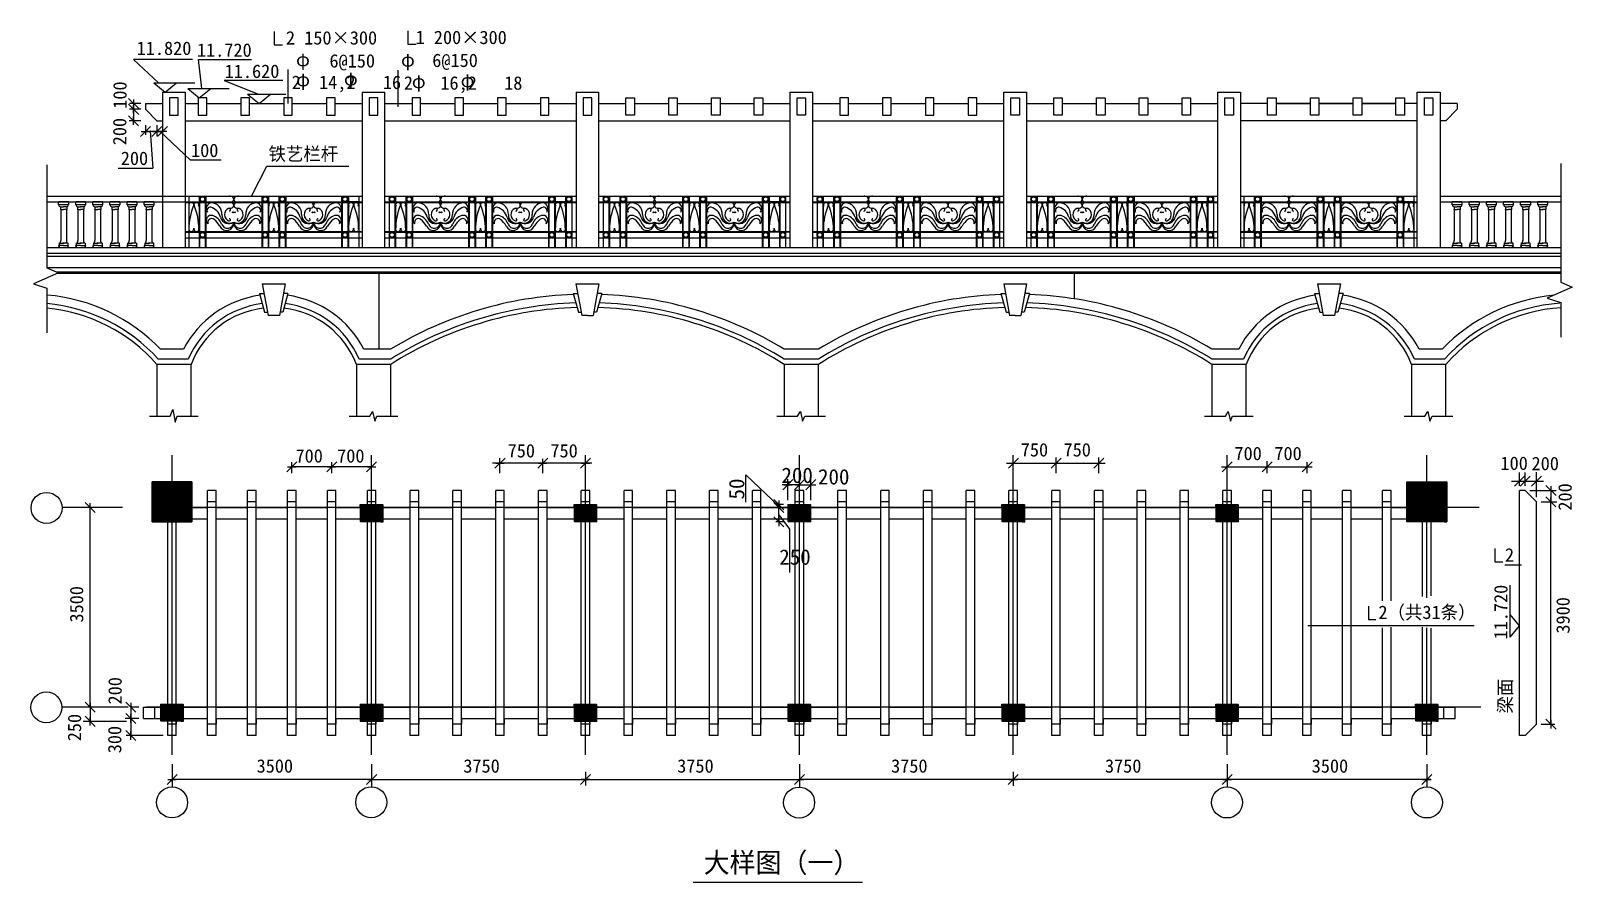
# Model space of a CAD drawing. Header units: metres. Extents: x -9 to 27016, y 314 to 15244.
import ezdxf

# ---------------------------------------------------------------- set-up
doc = ezdxf.new("R2010")
doc.units = ezdxf.units.M
for name, color, linetype in [('AXIS', 3, 'Continuous'), ('DOTE', 1, 'Continuous'), ('PUB_DIM', 3, 'Continuous'), ('Q', 4, 'Continuous'), ('TEXT', 4, 'Continuous'), ('填充', 6, 'Continuous'), ('家具', 253, 'Continuous'), ('柱', 7, 'Continuous'), ('框架梁', 4, 'Continuous'), ('水平标注', 7, 'Continuous')]:
    doc.layers.add(name, color=color, linetype=linetype)

msp = doc.modelspace()

# ---------------------------------------------------------------- texts
for s, height, p in [('100', 235, (1670.44, 13877.53)), ('200', 235, (1665.62, 13236.99)), ('50', 270, (12500.7, 7025.65)), ('200', 235, (27007.36, 6829.79)), ('3500', 235, (910.54, 4867.34)), ('3900', 235, (26971.87, 4673.42)), ('200', 235, (1583.85, 3430.86)), ('250', 235, (873.29, 2785.78)), ('300', 235, (1577.99, 2574.83))]:
    msp.add_text(s, height=height, rotation=90).set_placement(p)
for s, height, p in [('100', 235, (2800.21, 13029.89)), ('200', 235, (1568.35, 12891.46)), ('700', 235, (4631.93, 7672.43)), ('700', 235, (5361.93, 7672.43)), ('750', 235, (8351.28, 7763.09)), ('750', 235, (9101.28, 7763.09)), ('750', 235, (17347.96, 7779.54)), ('750', 235, (18097.96, 7779.54)), ('700', 235, (21094.69, 7715.19)), ('700', 235, (21794.69, 7715.19)), ('100', 235, (25758.95, 7543.57)), ('200', 235, (26304.07, 7538.99)), ('3500', 235, (3949.2, 2234.79)), ('3750', 235, (7574.2, 2234.79)), ('3750', 235, (11324.2, 2234.79)), ('3750', 235, (15074.2, 2234.79)), ('3750', 235, (18824.2, 2234.79)), ('3500', 235, (22449.2, 2234.79)), ('大样图（一）', 350, (11788.48, 482.26))]:
    msp.add_text(s, height=height).set_placement(p)
at = {"layer": 'AXIS', "char_height": 270, "attachment_point": 1}
for s, insert in [('\\A1;200', (13151.94, 7584.78)), ('\\A1;200', (13793.1, 7558.47)), ('\\A1;250', (13113.34, 6150.89))]:
    msp.add_mtext(s, dxfattribs=dict(at, insert=insert))
at = {"layer": 'PUB_DIM'}
for s, p in [('11.820', (1846.67, 14821.15)), ('11.720', (2903.96, 14789.06)), ('11.620', (3389.66, 14417.8))]:
    msp.add_text(s, height=235, dxfattribs=at).set_placement(p)
msp.add_text('11.720', height=235, rotation=90, dxfattribs=at).set_placement((25881.79, 4570.56))
at = {"layer": 'Q'}
for p in [(4641.22, 14622.31), (6481.45, 14616.69), (4643.23, 14270.61), (5480.29, 14285.57), (6671.21, 14238.28), (7527.04, 14256.01)]:
    msp.add_text('φ', height=235, dxfattribs=at).set_placement(p)
at = {"layer": 'TEXT'}
msp.add_text('铁艺栏杆', height=235, dxfattribs=at).set_placement((4158.8, 12969.07))
msp.add_text('梁面', height=235, rotation=90, dxfattribs=at).set_placement((25959.16, 3272.08))
at = {"layer": '水平标注'}
for s, p in [('2 150×300', (4464.44, 15003.59)), ('1 200×300', (6737.61, 15011.75)), ('   6@150', (4747.25, 14600.34)), ('   6@150', (6550.13, 14609.3)), ('2  14,2   16', (4564.78, 14223.82)), ('2   16,2   18', (6531.87, 14212.11)), ('2', (25837.67, 5935.71)), ('2（共31条）', (23619.17, 4929.63))]:
    msp.add_text(s, height=235, dxfattribs=at).set_placement(p)

# ---------------------------------------------------------------- blocks, each defined once
blk = doc.blocks.new('_DIMX')
blk.add_line((-150, 0), (150, 0))
at = {"color": 6}
blk.add_lwpolyline([(-175.19, -175.93), (176.74, 177.72)], dxfattribs=at)

# ---------------------------------------------------------------- hatches: boundary and pattern name
at = {"layer": '填充'}
h = msp.add_hatch(dxfattribs=at)
h.set_pattern_fill('AR-B816', scale=30)
h.paths.add_polyline_path([(17005.6, 10620.49), (17000.66, 10638.55), (17079.82, 10638.55), (17049.35, 10804.62), (17451.32, 10804.62), (17420.85, 10638.55), (17500, 10638.55), (17495.07, 10620.49, -0.13), (20700.33, 9661.23), (21168.49, 9661.23, -0.24), (22509.58, 10605.93), (22500.66, 10638.55), (22579.82, 10638.55), (22549.35, 10804.62), (22750.33, 10804.62), (22750.33, 10992.26), (0.33, 10992.26), (0.33, 10804.62), (201.32, 10804.62), (170.85, 10638.55), (250, 10638.55), (243, 10612.91, -0.18), (2267.13, 9661.23), (2668.49, 9661.23, -0.24), (4009.58, 10605.93), (4000.66, 10638.55), (4079.82, 10638.55), (4049.35, 10804.62), (4451.32, 10804.62), (4420.85, 10638.55), (4500, 10638.55), (4491.09, 10605.93, -0.24), (5832.18, 9661.23), (6300.33, 9661.23, -0.13), (9505.6, 10620.49), (9500.66, 10638.55), (9579.82, 10638.55), (9549.35, 10804.62), (9951.32, 10804.62), (9920.85, 10638.55), (10000, 10638.55), (9995.07, 10620.49, -0.13), (13200.33, 9661.23), (13800.33, 9661.23, -0.13)])
h = msp.add_hatch(dxfattribs=at)
h.set_pattern_fill('AR-B816', scale=30)
h.paths.add_polyline_path([(22750.33, 10992.26), (22750.33, 10804.62), (22951.32, 10804.62), (22920.85, 10638.55), (23000, 10638.55), (22991.09, 10605.93, -0.24), (24332.18, 9661.23), (24733.54, 9661.23, -0.18), (26698.81, 10607.82), (27015.87, 10750.76), (26815.33, 10836.72), (26815.33, 10992.26)])
at = {"layer": '柱'}
h = msp.add_hatch(dxfattribs=at)
h.set_pattern_fill('SOLID')
h.paths.add_polyline_path([(2116.6, 6884.73), (2266.6, 6884.73), (2266.6, 7334.73), (2116.6, 7334.73)])
h.paths.add_polyline_path([(2816.6, 6884.73), (2816.6, 7334.73), (2266.6, 7334.73), (2266.6, 6884.73)])
h.paths.add_polyline_path([(2116.6, 6634.73), (2266.6, 6634.73), (2266.6, 6884.73), (2116.6, 6884.73)])
h.paths.add_polyline_path([(2816.6, 6634.73), (2816.6, 6884.73), (2266.6, 6884.73), (2266.6, 6634.73)])
h = msp.add_hatch(dxfattribs=at)
h.set_pattern_fill('SOLID')
h.paths.add_polyline_path([(24466.6, 7334.73), (24116.6, 7334.73), (24116.6, 6884.73), (24466.6, 6884.73)])
h.paths.add_polyline_path([(24466.6, 6884.73), (24116.6, 6884.73), (24116.6, 6634.73), (24466.6, 6634.73)])
h.paths.add_polyline_path([(24816.6, 6884.73), (24466.6, 6884.73), (24466.6, 6634.73), (24816.6, 6634.73)])
h.paths.add_polyline_path([(24816.6, 7334.73), (24466.6, 7334.73), (24466.6, 6884.73), (24816.6, 6884.73)])
h = msp.add_hatch(dxfattribs=at)
h.set_pattern_fill('SOLID')
h.paths.add_polyline_path([(5766.6, 6934.83), (5766.6, 6634.83), (6166.6, 6634.83), (6166.6, 6934.83)])
h = msp.add_hatch(dxfattribs=at)
h.set_pattern_fill('SOLID')
h.paths.add_polyline_path([(9516.6, 6934.73), (9516.6, 6634.73), (9916.6, 6634.73), (9916.6, 6934.73)])
h = msp.add_hatch(dxfattribs=at)
h.set_pattern_fill('SOLID')
h.paths.add_polyline_path([(13266.6, 6934.73), (13266.6, 6634.73), (13666.6, 6634.73), (13666.6, 6934.73)])
h = msp.add_hatch(dxfattribs=at)
h.set_pattern_fill('SOLID')
h.paths.add_polyline_path([(17016.6, 6934.73), (17016.6, 6634.73), (17416.6, 6634.73), (17416.6, 6934.73)])
h = msp.add_hatch(dxfattribs=at)
h.set_pattern_fill('SOLID')
h.paths.add_polyline_path([(20766.6, 6934.73), (20766.6, 6634.73), (21166.6, 6634.73), (21166.6, 6934.73)])
h = msp.add_hatch(dxfattribs=at)
h.set_pattern_fill('SOLID')
h.paths.add_polyline_path([(2266.6, 3434.92), (2266.6, 3134.92), (2666.6, 3134.92), (2666.6, 3434.92)])
h = msp.add_hatch(dxfattribs=at)
h.set_pattern_fill('SOLID')
h.paths.add_polyline_path([(5766.6, 3434.83), (5766.6, 3134.83), (6166.6, 3134.83), (6166.6, 3434.83)])
h = msp.add_hatch(dxfattribs=at)
h.set_pattern_fill('SOLID')
h.paths.add_polyline_path([(9516.6, 3434.73), (9516.6, 3134.73), (9916.6, 3134.73), (9916.6, 3434.73)])
h = msp.add_hatch(dxfattribs=at)
h.set_pattern_fill('SOLID')
h.paths.add_polyline_path([(13266.6, 3434.73), (13266.6, 3134.73), (13666.6, 3134.73), (13666.6, 3434.73)])
h = msp.add_hatch(dxfattribs=at)
h.set_pattern_fill('SOLID')
h.paths.add_polyline_path([(17016.6, 3434.73), (17016.6, 3134.73), (17416.6, 3134.73), (17416.6, 3434.73)])
h = msp.add_hatch(dxfattribs=at)
h.set_pattern_fill('SOLID')
h.paths.add_polyline_path([(20766.6, 3434.83), (20766.6, 3134.83), (21166.6, 3134.83), (21166.6, 3434.83)])
h = msp.add_hatch(dxfattribs=at)
h.set_pattern_fill('SOLID')
h.paths.add_polyline_path([(24266.6, 3434.92), (24266.6, 3134.92), (24666.6, 3134.92), (24666.6, 3434.92)])

# ---------------------------------------------------------------- linework, layer by layer
for p, q in [((4258.59, 15231.96), (4258.59, 14999.62)), ((4258.71, 15231.81), (4258.71, 14999.62)), ((6602.08, 15242.54), (6602.08, 15010.19)), ((6602.2, 15242.38), (6602.2, 15010.19)), ((4258.71, 14999.62), (4402.63, 14999.62)), ((6602.2, 15010.19), (6746.12, 15010.19)), ((2823.63, 14741.67), (1793.63, 14741.67)), ((1793.63, 14741.67), (2230.52, 14334.89)), ((2930.91, 14741.73), (3861.76, 14741.73)), ((2986.77, 14231.34), (2930.91, 14741.73)), ((2145.28, 14330.35), (2867.32, 14330.35)), ((2145.28, 14330.35), (2344.97, 14168.71)), ((2344.97, 14168.71), (2544.65, 14330.35)), ((4410.45, 14373.78), (3380.45, 14373.78)), ((3380.45, 14373.78), (3984.79, 14131.81)), ((2745.75, 14230.97), (2945.43, 14069.32)), ((2745.75, 14230.97), (3467.79, 14230.97)), ((2945.43, 14069.32), (3145.11, 14230.97)), ((3792.81, 14130.64), (4464.85, 14130.64)), ((3792.81, 14130.64), (3992.49, 13968.99)), ((3992.49, 13968.99), (4192.17, 14130.64)), ((13700.33, 13967.68), (14175.33, 13967.68)), ((14325.33, 13967.68), (14925.33, 13967.68)), ((15075.33, 13967.68), (15675.33, 13967.68)), ((15825.33, 13967.68), (16425.33, 13967.68)), ((16575.33, 13967.68), (17050.33, 13967.68)), ((13700.33, 13667.68), (17050.33, 13667.68)), ((2133.72, 12833.25), (2091.09, 13484.99)), ((2790.75, 12975.64), (2253.53, 13485)), ((3330.75, 12975.64), (2790.75, 12975.64)), ((1520.92, 12833.25), (2130.92, 12833.25)), ((273.42, 12342.68), (2200.33, 12342.68)), ((273.42, 12242.68), (2700.33, 12242.68)), ((285.34, 12342.68), (2300.33, 12342.68)), ((478.52, 12194.06), (478.52, 12242.05)), ((649.92, 12194.06), (478.52, 12194.06)), ((649.92, 12243.03), (479.5, 12243.03)), ((649.92, 12243.03), (649.92, 12194.06)), ((778.52, 12194.06), (778.52, 12242.05)), ((949.92, 12194.06), (778.52, 12194.06)), ((949.92, 12243.03), (779.5, 12243.03)), ((949.92, 12243.03), (949.92, 12194.06)), ((1078.52, 12194.06), (1078.52, 12242.05)), ((1249.92, 12194.06), (1078.52, 12194.06)), ((1249.92, 12243.03), (1079.5, 12243.03)), ((1249.92, 12243.03), (1249.92, 12194.06)), ((1378.52, 12194.06), (1378.52, 12242.05)), ((1549.92, 12194.06), (1378.52, 12194.06)), ((1549.92, 12243.03), (1379.5, 12243.03)), ((1549.92, 12243.03), (1549.92, 12194.06)), ((1678.52, 12194.06), (1678.52, 12242.05)), ((1849.92, 12194.06), (1678.52, 12194.06)), ((1849.92, 12243.03), (1679.5, 12243.03)), ((1849.92, 12243.03), (1849.92, 12194.06)), ((1978.52, 12194.06), (1978.52, 12242.05)), ((2149.92, 12194.06), (1978.52, 12194.06)), ((2149.92, 12243.03), (1979.5, 12243.03)), ((2149.92, 12243.03), (2149.92, 12194.06)), ((24700.33, 12242.68), (26815.33, 12242.68)), ((24800.33, 12342.68), (26815.33, 12342.68)), ((24912.24, 12194.06), (24912.24, 12242.05)), ((25083.64, 12194.06), (24912.24, 12194.06)), ((25083.64, 12243.03), (24913.22, 12243.03)), ((25083.64, 12243.03), (25083.64, 12194.06)), ((25212.24, 12194.06), (25212.24, 12242.05)), ((25383.64, 12194.06), (25212.24, 12194.06)), ((25383.64, 12243.03), (25213.22, 12243.03)), ((25383.64, 12243.03), (25383.64, 12194.06)), ((25512.24, 12194.06), (25512.24, 12242.05)), ((25683.64, 12194.06), (25512.24, 12194.06)), ((25683.64, 12243.03), (25513.22, 12243.03)), ((25683.64, 12243.03), (25683.64, 12194.06)), ((25812.24, 12194.06), (25812.24, 12242.05)), ((25983.64, 12194.06), (25812.24, 12194.06)), ((25983.64, 12243.03), (25813.22, 12243.03)), ((25983.64, 12243.03), (25983.64, 12194.06)), ((26112.24, 12194.06), (26112.24, 12242.05)), ((26283.64, 12194.06), (26112.24, 12194.06)), ((26283.64, 12243.03), (26113.22, 12243.03)), ((26283.64, 12243.03), (26283.64, 12194.06)), ((26412.24, 12194.06), (26412.24, 12242.05)), ((26583.64, 12194.06), (26412.24, 12194.06)), ((26583.64, 12243.03), (26413.22, 12243.03)), ((26583.64, 12243.03), (26583.64, 12194.06)), ((510.66, 12156.84), (510.66, 12113.13)), ((510.66, 12113.13), (566.49, 12113.13)), ((510.77, 12156.84), (566.49, 12156.84)), ((515, 12102.21), (515, 11568.26)), ((619.46, 12156.84), (563.73, 12156.84)), ((619.56, 12113.13), (563.73, 12113.13)), ((615.22, 12102.21), (615.22, 11568.26)), ((619.56, 12156.84), (619.56, 12113.13)), ((810.66, 12156.84), (810.66, 12113.13)), ((810.66, 12113.13), (866.49, 12113.13)), ((810.77, 12156.84), (866.49, 12156.84)), ((815, 12102.21), (815, 11568.26)), ((919.46, 12156.84), (863.73, 12156.84)), ((919.56, 12113.13), (863.73, 12113.13)), ((915.22, 12102.21), (915.22, 11568.26)), ((919.56, 12156.84), (919.56, 12113.13)), ((1110.66, 12156.84), (1110.66, 12113.13)), ((1110.66, 12113.13), (1166.49, 12113.13)), ((1110.77, 12156.84), (1166.49, 12156.84)), ((1115, 12102.21), (1115, 11568.26)), ((1219.46, 12156.84), (1163.73, 12156.84)), ((1219.56, 12113.13), (1163.73, 12113.13)), ((1215.22, 12102.21), (1215.22, 11568.26)), ((1219.56, 12156.84), (1219.56, 12113.13)), ((1410.66, 12156.84), (1410.66, 12113.13)), ((1410.66, 12113.13), (1466.49, 12113.13)), ((1410.77, 12156.84), (1466.49, 12156.84)), ((1415, 12102.21), (1415, 11568.26)), ((1519.46, 12156.84), (1463.73, 12156.84)), ((1519.56, 12113.13), (1463.73, 12113.13)), ((1515.22, 12102.21), (1515.22, 11568.26)), ((1519.56, 12156.84), (1519.56, 12113.13)), ((1710.66, 12156.84), (1710.66, 12113.13)), ((1710.66, 12113.13), (1766.49, 12113.13)), ((1710.77, 12156.84), (1766.49, 12156.84)), ((1715, 12102.21), (1715, 11568.26)), ((1819.46, 12156.84), (1763.73, 12156.84)), ((1819.56, 12113.13), (1763.73, 12113.13)), ((1815.22, 12102.21), (1815.22, 11568.26)), ((1819.56, 12156.84), (1819.56, 12113.13)), ((2010.66, 12156.84), (2010.66, 12113.13)), ((2010.66, 12113.13), (2066.49, 12113.13)), ((2010.77, 12156.84), (2066.49, 12156.84)), ((2015, 12102.21), (2015, 11568.26)), ((2119.46, 12156.84), (2063.73, 12156.84)), ((2119.56, 12113.13), (2063.73, 12113.13)), ((2115.22, 12102.21), (2115.22, 11568.26)), ((2119.56, 12156.84), (2119.56, 12113.13)), ((24944.38, 12156.84), (24944.38, 12113.13)), ((24944.38, 12113.13), (25000.21, 12113.13)), ((24944.48, 12156.84), (25000.21, 12156.84)), ((24948.72, 12102.21), (24948.72, 11568.26)), ((25053.17, 12156.84), (24997.45, 12156.84)), ((25053.28, 12113.13), (24997.45, 12113.13)), ((25048.94, 12102.21), (25048.94, 11568.26)), ((25053.28, 12156.84), (25053.28, 12113.13)), ((25244.38, 12156.84), (25244.38, 12113.13)), ((25244.38, 12113.13), (25300.21, 12113.13)), ((25244.48, 12156.84), (25300.21, 12156.84)), ((25248.72, 12102.21), (25248.72, 11568.26)), ((25353.17, 12156.84), (25297.45, 12156.84)), ((25353.28, 12113.13), (25297.45, 12113.13)), ((25348.94, 12102.21), (25348.94, 11568.26)), ((25353.28, 12156.84), (25353.28, 12113.13)), ((25544.38, 12156.84), (25544.38, 12113.13)), ((25544.38, 12113.13), (25600.21, 12113.13)), ((25544.48, 12156.84), (25600.21, 12156.84)), ((25548.72, 12102.21), (25548.72, 11568.26)), ((25653.17, 12156.84), (25597.45, 12156.84)), ((25653.28, 12113.13), (25597.45, 12113.13)), ((25648.94, 12102.21), (25648.94, 11568.26)), ((25653.28, 12156.84), (25653.28, 12113.13)), ((25844.38, 12156.84), (25844.38, 12113.13)), ((25844.38, 12113.13), (25900.21, 12113.13)), ((25844.48, 12156.84), (25900.21, 12156.84)), ((25848.72, 12102.21), (25848.72, 11568.26)), ((25953.17, 12156.84), (25897.45, 12156.84)), ((25953.28, 12113.13), (25897.45, 12113.13)), ((25948.94, 12102.21), (25948.94, 11568.26)), ((25953.28, 12156.84), (25953.28, 12113.13)), ((26144.38, 12156.84), (26144.38, 12113.13)), ((26144.38, 12113.13), (26200.21, 12113.13)), ((26144.48, 12156.84), (26200.21, 12156.84)), ((26148.72, 12102.21), (26148.72, 11568.26)), ((26253.17, 12156.84), (26197.45, 12156.84)), ((26253.28, 12113.13), (26197.45, 12113.13)), ((26248.94, 12102.21), (26248.94, 11568.26)), ((26253.28, 12156.84), (26253.28, 12113.13)), ((26444.38, 12156.84), (26444.38, 12113.13)), ((26444.38, 12113.13), (26500.21, 12113.13)), ((26444.48, 12156.84), (26500.21, 12156.84)), ((26448.72, 12102.21), (26448.72, 11568.26)), ((26553.17, 12156.84), (26497.45, 12156.84)), ((26553.28, 12113.13), (26497.45, 12113.13)), ((26548.94, 12102.21), (26548.94, 11568.26)), ((26553.28, 12156.84), (26553.28, 12113.13)), ((273.42, 11442.68), (24800.33, 11442.68)), ((563.74, 11481.79), (475.72, 11481.79)), ((487.79, 11521.65), (573.86, 11521.65)), ((487.8, 11521.65), (487.8, 11482.29)), ((641.06, 11521.65), (554.99, 11521.65)), ((565.11, 11481.79), (653.13, 11481.79)), ((641.05, 11521.65), (641.05, 11482.29)), ((863.74, 11481.79), (775.72, 11481.79)), ((787.79, 11521.65), (873.86, 11521.65)), ((787.8, 11521.65), (787.8, 11482.29)), ((941.06, 11521.65), (854.99, 11521.65)), ((865.11, 11481.79), (953.13, 11481.79)), ((941.05, 11521.65), (941.05, 11482.29)), ((1163.74, 11481.79), (1075.72, 11481.79)), ((1087.79, 11521.65), (1173.86, 11521.65)), ((1087.8, 11521.65), (1087.8, 11482.29)), ((1241.06, 11521.65), (1154.99, 11521.65)), ((1165.11, 11481.79), (1253.13, 11481.79)), ((1241.05, 11521.65), (1241.05, 11482.29)), ((1463.74, 11481.79), (1375.72, 11481.79)), ((1387.79, 11521.65), (1473.86, 11521.65)), ((1387.8, 11521.65), (1387.8, 11482.29)), ((1541.06, 11521.65), (1454.99, 11521.65)), ((1465.11, 11481.79), (1553.13, 11481.79)), ((1541.05, 11521.65), (1541.05, 11482.29)), ((1763.74, 11481.79), (1675.72, 11481.79)), ((1687.79, 11521.65), (1773.86, 11521.65)), ((1687.8, 11521.65), (1687.8, 11482.29)), ((1841.06, 11521.65), (1754.99, 11521.65)), ((1765.11, 11481.79), (1853.13, 11481.79)), ((1841.05, 11521.65), (1841.05, 11482.29)), ((2063.74, 11481.79), (1975.72, 11481.79)), ((1987.79, 11521.65), (2073.86, 11521.65)), ((1987.8, 11521.65), (1987.8, 11482.29)), ((2141.06, 11521.65), (2054.99, 11521.65)), ((2065.11, 11481.79), (2153.13, 11481.79)), ((2141.05, 11521.65), (2141.05, 11482.29)), ((22734.76, 11442.68), (26815.33, 11442.68)), ((24997.46, 11481.79), (24909.44, 11481.79)), ((24921.51, 11521.65), (25007.58, 11521.65)), ((24921.52, 11521.65), (24921.52, 11482.29)), ((25074.77, 11521.65), (24988.7, 11521.65)), ((24998.83, 11481.79), (25086.84, 11481.79)), ((25074.77, 11521.65), (25074.77, 11482.29)), ((25297.46, 11481.79), (25209.44, 11481.79)), ((25221.51, 11521.65), (25307.58, 11521.65)), ((25221.52, 11521.65), (25221.52, 11482.29)), ((25374.77, 11521.65), (25288.7, 11521.65)), ((25298.83, 11481.79), (25386.84, 11481.79)), ((25374.77, 11521.65), (25374.77, 11482.29)), ((25597.46, 11481.79), (25509.44, 11481.79)), ((25521.51, 11521.65), (25607.58, 11521.65)), ((25521.52, 11521.65), (25521.52, 11482.29)), ((25674.77, 11521.65), (25588.7, 11521.65)), ((25598.83, 11481.79), (25686.84, 11481.79)), ((25674.77, 11521.65), (25674.77, 11482.29)), ((25897.46, 11481.79), (25809.44, 11481.79)), ((25821.51, 11521.65), (25907.58, 11521.65)), ((25821.52, 11521.65), (25821.52, 11482.29)), ((25974.77, 11521.65), (25888.7, 11521.65)), ((25898.83, 11481.79), (25986.84, 11481.79)), ((25974.77, 11521.65), (25974.77, 11482.29)), ((26197.46, 11481.79), (26109.44, 11481.79)), ((26121.51, 11521.65), (26207.58, 11521.65)), ((26121.52, 11521.65), (26121.52, 11482.29)), ((26274.77, 11521.65), (26188.7, 11521.65)), ((26198.83, 11481.79), (26286.84, 11481.79)), ((26274.77, 11521.65), (26274.77, 11482.29)), ((26497.46, 11481.79), (26409.44, 11481.79)), ((26421.51, 11521.65), (26507.58, 11521.65)), ((26421.52, 11521.65), (26421.52, 11482.29)), ((26574.77, 11521.65), (26488.7, 11521.65)), ((26498.83, 11481.79), (26586.84, 11481.79)), ((26574.77, 11521.65), (26574.77, 11482.29)), ((273.42, 11342.68), (26815.33, 11342.68)), ((273.42, 11292.68), (26815.33, 11292.68)), ((273.42, 11092.68), (26815.33, 11092.68)), ((434.48, 11017.68), (26815.33, 11017.68)), ((4000.66, 10638.55), (4078.05, 10638.55)), ((4000.66, 10638.55), (4090.8, 10308.78)), ((4049.35, 10804.62), (4451.32, 10804.62)), ((4049.35, 10804.62), (4150.33, 10254.22)), ((4451.32, 10804.62), (4350.33, 10254.22)), ((4500, 10638.55), (4409.87, 10308.78)), ((4500, 10638.55), (4422.61, 10638.55)), ((9500.66, 10638.55), (9590.8, 10308.78)), ((9500.66, 10638.55), (9578.05, 10638.55)), ((9549.35, 10804.62), (9650.33, 10254.22)), ((9549.35, 10804.62), (9951.32, 10804.62)), ((9951.32, 10804.62), (9850.33, 10254.22)), ((10000, 10638.55), (9909.87, 10308.78)), ((10000, 10638.55), (9922.61, 10638.55)), ((17000.66, 10638.55), (17090.8, 10308.78)), ((17000.66, 10638.55), (17078.05, 10638.55)), ((17049.35, 10804.62), (17451.32, 10804.62)), ((17049.35, 10804.62), (17150.33, 10254.22)), ((17451.32, 10804.62), (17350.33, 10254.22)), ((17500, 10638.55), (17409.87, 10308.78)), ((17500, 10638.55), (17422.61, 10638.55)), ((22500.66, 10638.55), (22590.8, 10308.78)), ((22500.66, 10638.55), (22578.05, 10638.55)), ((22549.35, 10804.62), (22650.33, 10254.22)), ((22549.35, 10804.62), (22951.32, 10804.62)), ((22951.32, 10804.62), (22850.33, 10254.22)), ((23000, 10638.55), (22909.87, 10308.78)), ((23000, 10638.55), (22922.61, 10638.55)), ((4090.8, 10308.78), (4142.19, 10308.78)), ((4409.87, 10308.78), (4358.48, 10308.78)), ((9590.8, 10308.78), (9642.19, 10308.78)), ((9909.87, 10308.78), (9858.48, 10308.78)), ((17090.8, 10308.78), (17142.19, 10308.78)), ((17409.87, 10308.78), (17358.48, 10308.78)), ((22590.8, 10308.78), (22642.19, 10308.78)), ((22909.87, 10308.78), (22858.48, 10308.78)), ((4350.33, 10254.22), (4150.33, 10254.22)), ((9750.33, 10254.22), (9650.33, 10254.22)), ((9750.33, 10254.22), (9850.33, 10254.22)), ((17250.33, 10254.22), (17150.33, 10254.22)), ((17250.33, 10254.22), (17350.33, 10254.22)), ((22850.33, 10254.22), (22650.33, 10254.22)), ((2751.92, 9487.47), (2224.42, 9487.47)), ((2668.49, 9661.23), (2267.13, 9661.23)), ((6300.33, 9487.47), (5748.75, 9487.47)), ((6300.33, 9661.23), (5832.18, 9661.23)), ((13800.33, 9661.23), (13200.33, 9661.23)), ((13800.33, 9487.47), (13200.33, 9487.47)), ((21168.49, 9661.23), (20700.33, 9661.23)), ((21251.92, 9487.47), (20700.33, 9487.47)), ((24776.25, 9487.47), (24248.75, 9487.47)), ((24733.54, 9661.23), (24332.18, 9661.23)), ((2800.33, 9394.28), (2200.33, 9394.28)), ((6300.33, 9394.28), (5700.33, 9394.28)), ((13800.33, 9394.28), (13200.33, 9394.28)), ((21300.33, 9394.28), (20700.33, 9394.28)), ((24800.33, 9394.28), (24200.33, 9394.28)), ((12529.81, 7395.45), (12529.81, 7455.45)), ((12529.81, 7455.45), (13105.99, 6908.73)), ((12529.81, 6975.45), (12529.81, 7395.45)), ((13105.26, 6756.41), (13291.07, 6502.09)), ((13291.07, 6502.09), (13291.07, 5742.09)), ((25657.24, 6163.62), (25657.24, 5931.28)), ((25657.37, 6163.47), (25657.37, 5931.28)), ((25657.37, 5931.28), (25801.28, 5931.28)), ((25930.41, 4609.83), (25930.41, 5521.87)), ((23444.38, 5152.04), (23444.38, 4922.04)), ((23444.38, 4922.04), (23574.38, 4922.04)), ((26092.06, 4809.51), (25930.41, 5009.2)), ((25930.41, 4609.83), (26092.06, 4809.51)), ((9791.6, 2112.18), (9641.6, 2112.18)), ((9641.6, 2112.18), (9791.6, 2112.18)), ((11602.19, 314.14), (14574.73, 314.14))]:
    msp.add_line(p, q)
for centre, radius, start, end in [((519.93, 12192.4), 36.73, 177.42, 255.55), ((610.29, 12192.4), 36.73, 284.45, 2.58), ((819.93, 12192.4), 36.73, 177.42, 255.55), ((910.29, 12192.4), 36.73, 284.45, 2.58), ((1119.93, 12192.4), 36.73, 177.42, 255.55), ((1210.29, 12192.4), 36.73, 284.45, 2.58), ((1419.93, 12192.4), 36.73, 177.42, 255.55), ((1510.29, 12192.4), 36.73, 284.45, 2.58), ((1719.93, 12192.4), 36.73, 177.42, 255.55), ((1810.29, 12192.4), 36.73, 284.45, 2.58), ((2019.93, 12192.4), 36.73, 177.42, 255.55), ((2110.29, 12192.4), 36.73, 284.45, 2.58), ((24953.64, 12192.4), 36.73, 177.42, 255.55), ((25044.01, 12192.4), 36.73, 284.45, 2.58), ((25253.64, 12192.4), 36.73, 177.42, 255.55), ((25344.01, 12192.4), 36.73, 284.45, 2.58), ((25553.64, 12192.4), 36.73, 177.42, 255.55), ((25644.01, 12192.4), 36.73, 284.45, 2.58), ((25853.64, 12192.4), 36.73, 177.42, 255.55), ((25944.01, 12192.4), 36.73, 284.45, 2.58), ((26153.64, 12192.4), 36.73, 177.42, 255.55), ((26244.01, 12192.4), 36.73, 284.45, 2.58), ((26453.64, 12192.4), 36.73, 177.42, 255.55), ((26544.01, 12192.4), 36.73, 284.45, 2.58), ((501.53, 12103.19), 13.5, 355.87, 47.35), ((628.69, 12103.19), 13.5, 132.65, 184.13), ((801.53, 12103.19), 13.5, 355.87, 47.35), ((928.69, 12103.19), 13.5, 132.65, 184.13), ((1101.53, 12103.19), 13.5, 355.87, 47.35), ((1228.69, 12103.19), 13.5, 132.65, 184.13), ((1401.53, 12103.19), 13.5, 355.87, 47.35), ((1528.69, 12103.19), 13.5, 132.65, 184.13), ((1701.53, 12103.19), 13.5, 355.87, 47.35), ((1828.69, 12103.19), 13.5, 132.65, 184.13), ((2001.53, 12103.19), 13.5, 355.87, 47.35), ((2128.69, 12103.19), 13.5, 132.65, 184.13), ((24935.25, 12103.19), 13.5, 355.87, 47.35), ((25062.41, 12103.19), 13.5, 132.65, 184.13), ((25235.25, 12103.19), 13.5, 355.87, 47.35), ((25362.41, 12103.19), 13.5, 132.65, 184.13), ((25535.25, 12103.19), 13.5, 355.87, 47.35), ((25662.41, 12103.19), 13.5, 132.65, 184.13), ((25835.25, 12103.19), 13.5, 355.87, 47.35), ((25962.41, 12103.19), 13.5, 132.65, 184.13), ((26135.25, 12103.19), 13.5, 355.87, 47.35), ((26262.41, 12103.19), 13.5, 132.65, 184.13), ((26435.25, 12103.19), 13.5, 355.87, 47.35), ((26562.41, 12103.19), 13.5, 132.65, 184.13), ((534.18, 11483), 58.48, 181.21, 223.59), ((474.06, 11561.04), 41.67, 289.52, 9.8), ((652.64, 11558.44), 38.52, 166.1, 252.19), ((591.75, 11484.1), 61.42, 317.6, 357.82), ((834.18, 11483), 58.48, 181.21, 223.59), ((774.06, 11561.04), 41.67, 289.52, 9.8), ((952.64, 11558.44), 38.52, 166.1, 252.19), ((891.75, 11484.1), 61.42, 317.6, 357.82), ((1134.18, 11483), 58.48, 181.21, 223.59), ((1074.06, 11561.04), 41.67, 289.52, 9.8), ((1252.64, 11558.44), 38.52, 166.1, 252.19), ((1191.75, 11484.1), 61.42, 317.6, 357.82), ((1434.18, 11483), 58.48, 181.21, 223.59), ((1374.06, 11561.04), 41.67, 289.52, 9.8), ((1552.64, 11558.44), 38.52, 166.1, 252.19), ((1491.75, 11484.1), 61.42, 317.6, 357.82), ((1734.18, 11483), 58.48, 181.21, 223.59), ((1674.06, 11561.04), 41.67, 289.52, 9.8), ((1852.64, 11558.44), 38.52, 166.1, 252.19), ((1791.75, 11484.1), 61.42, 317.6, 357.82), ((2034.18, 11483), 58.48, 181.21, 223.59), ((1974.06, 11561.04), 41.67, 289.52, 9.8), ((2152.64, 11558.44), 38.52, 166.1, 252.19), ((2091.75, 11484.1), 61.42, 317.6, 357.82), ((24967.9, 11483), 58.48, 181.21, 223.59), ((24907.78, 11561.04), 41.67, 289.52, 9.8), ((25086.36, 11558.44), 38.52, 166.1, 252.19), ((25025.47, 11484.1), 61.42, 317.6, 357.82), ((25267.9, 11483), 58.48, 181.21, 223.59), ((25207.78, 11561.04), 41.67, 289.52, 9.8), ((25386.36, 11558.44), 38.52, 166.1, 252.19), ((25325.47, 11484.1), 61.42, 317.6, 357.82), ((25567.9, 11483), 58.48, 181.21, 223.59), ((25507.78, 11561.04), 41.67, 289.52, 9.8), ((25686.36, 11558.44), 38.52, 166.1, 252.19), ((25625.47, 11484.1), 61.42, 317.6, 357.82), ((25867.9, 11483), 58.48, 181.21, 223.59), ((25807.78, 11561.04), 41.67, 289.52, 9.8), ((25986.36, 11558.44), 38.52, 166.1, 252.19), ((25925.47, 11484.1), 61.42, 317.6, 357.82), ((26167.9, 11483), 58.48, 181.21, 223.59), ((26107.78, 11561.04), 41.67, 289.52, 9.8), ((26286.36, 11558.44), 38.52, 166.1, 252.19), ((26225.47, 11484.1), 61.42, 317.6, 357.82), ((26467.9, 11483), 58.48, 181.21, 223.59), ((26407.78, 11561.04), 41.67, 289.52, 9.8), ((26586.36, 11558.44), 38.52, 166.1, 252.19), ((26525.47, 11484.1), 61.42, 317.6, 357.82), ((0.33, 7468.38), 3153.88, 44.05, 85.03), ((4250.33, 8839.9), 1782.36, 97.76, 152.56), ((4250.33, 8839.9), 1782.36, 27.44, 82.24), ((9743.54, 3990.75), 6634.01, 92.06, 121.27), ((9757.12, 3990.75), 6634.01, 58.73, 87.94), ((17243.54, 3990.75), 6634.01, 92.06, 121.27), ((17257.12, 3990.75), 6634.01, 58.73, 87.94), ((22750.33, 8839.9), 1782.36, 97.76, 152.56), ((22750.33, 8839.9), 1782.36, 27.44, 82.24), ((27000.33, 7468.38), 3153.88, 95.49, 135.95), ((0.33, 7468.38), 2923.88, 41.2, 84.64), ((0.33, 7468.38), 3003.88, 42.23, 84.78), ((4250.33, 8839.9), 1632.36, 97.07, 156.63), ((4250.33, 8839.9), 1552.36, 96.64, 159.08), ((4250.33, 8839.9), 1552.36, 20.92, 83.36), ((4250.33, 8839.9), 1632.36, 23.37, 82.93), ((9746.32, 3959.8), 6434.93, 91.59, 122.38), ((9745.37, 3970.46), 6504.29, 91.75, 121.98), ((9754.35, 3959.8), 6434.93, 57.62, 88.41), ((9755.3, 3970.46), 6504.29, 58.02, 88.25), ((17246.32, 3959.8), 6434.93, 91.59, 122.38), ((17245.37, 3970.46), 6504.29, 91.75, 121.98), ((17254.35, 3959.8), 6434.93, 57.62, 88.41), ((17255.3, 3970.46), 6504.29, 58.02, 88.25), ((22750.33, 8839.9), 1632.36, 97.07, 156.63), ((22750.33, 8839.9), 1552.36, 96.64, 159.08), ((22750.33, 8839.9), 1552.36, 20.92, 83.36), ((22750.33, 8839.9), 1632.36, 23.37, 82.93), ((27000.33, 7468.38), 3003.88, 93.86, 137.77), ((27000.33, 7468.38), 2923.88, 93.55, 138.8)]:
    msp.add_arc(centre, radius, start, end)
at = {"layer": 'AXIS'}
for p, q in [((1920.33, 13967.68), (1723.47, 13967.68)), ((1920.33, 13867.68), (1723.47, 13867.68)), ((1793.47, 13967.98), (1793.47, 13968.28)), ((1793.47, 13967.68), (1793.47, 13867.68)), ((1793.47, 13867.98), (1793.47, 13868.28)), ((1920.33, 13867.68), (1793.47, 13867.68)), ((1793.47, 13867.68), (1793.47, 13667.68)), ((1793.47, 13867.38), (1793.47, 13867.08)), ((1920.33, 13667.68), (1713.47, 13667.68)), ((1793.47, 13667.38), (1793.47, 13667.08)), ((2000.33, 13587.68), (2000.33, 13417.58)), ((2200.33, 13587.68), (2200.33, 13397.58)), ((2200.33, 13587.68), (2200.33, 13397.58)), ((2300.33, 13587.68), (2300.33, 13477.58)), ((2000.03, 13477.58), (1999.73, 13477.58)), ((2200.33, 13477.58), (2000.33, 13477.58)), ((2200.03, 13477.58), (2199.73, 13477.58)), ((2300.33, 13477.58), (2200.33, 13477.58)), ((2200.63, 13477.58), (2200.93, 13477.58)), ((2300.63, 13477.58), (2300.93, 13477.58)), ((273.42, 12892.98), (273.42, 11086.72)), ((3858.41, 12342.68), (4128.11, 12871.68)), ((4128.11, 12871.68), (5567.89, 12871.68)), ((26815.33, 12919.83), (26815.33, 10836.72)), ((2760.31, 12342.68), (2760.31, 11442.68)), ((5740.33, 12342.68), (5740.33, 11442.68)), ((21260.31, 12342.68), (21260.31, 11442.68)), ((24240.33, 12342.68), (24240.33, 11442.68)), ((273.42, 11086.72), (473.96, 11000.76)), ((473.96, 11000.76), (38.29, 10804.34)), ((26815.33, 10836.72), (27015.87, 10750.76)), ((38.29, 10804.34), (273.42, 10730.02)), ((273.42, 10730.02), (273.42, 9948.72)), ((27015.87, 10750.76), (26580.2, 10554.34)), ((26580.2, 10554.34), (26815.33, 10480.02)), ((26815.33, 10480.02), (26815.33, 9869.62)), ((4566.6, 7484.73), (4566.6, 7679.68)), ((5266.1, 7599.68), (4567.1, 7599.68)), ((5266.6, 7484.73), (5266.6, 7679.68)), ((5266.6, 7484.73), (5266.6, 7679.68)), ((5966.1, 7599.68), (5267.1, 7599.68)), ((5966.6, 7484.73), (5966.6, 7599.68)), ((8966.1, 7661.08), (8087.1, 7661.08)), ((8216.6, 7484.73), (8216.6, 7751.08)), ((8966.6, 7484.73), (8966.6, 7741.08)), ((8966.6, 7484.73), (8966.6, 7741.08)), ((9826.1, 7661.08), (8967.1, 7661.08)), ((9716.6, 7484.73), (9716.6, 7661.08)), ((17097.1, 7661.08), (17966.1, 7661.08)), ((17216.6, 7484.73), (17216.6, 7661.08)), ((17966.6, 7484.73), (17966.6, 7761.08)), ((17966.6, 7484.73), (17966.6, 7761.08)), ((17967.1, 7661.08), (18826.1, 7661.08)), ((18716.6, 7484.73), (18716.6, 7761.08)), ((20867.1, 7599.68), (21666.1, 7599.68)), ((20966.6, 7484.73), (20966.6, 7599.68)), ((21666.6, 7484.73), (21666.6, 7699.68)), ((21666.6, 7484.73), (21666.6, 7699.68)), ((21667.1, 7599.68), (22456.1, 7599.68)), ((22366.6, 7484.73), (22366.6, 7679.68)), ((13266.6, 7012.37), (13266.6, 7384.35)), ((13666.6, 7012.37), (13666.6, 7374.35)), ((25952.02, 7346.07), (26192.02, 7346.07)), ((26091.72, 7346.07), (26091.42, 7346.07)), ((26092.02, 7264.73), (26092.02, 7496.07)), ((26191.72, 7346.07), (26191.42, 7346.07)), ((26192.02, 7264.73), (26192.02, 7496.07)), ((26192.02, 7264.73), (26192.02, 7346.07)), ((26192.02, 7346.07), (26512.02, 7346.07)), ((26192.32, 7346.07), (26192.62, 7346.07)), ((26392.02, 7064.73), (26392.02, 7506.07)), ((26392.32, 7346.07), (26392.62, 7346.07)), ((13466.6, 7284.35), (13166.6, 7284.35)), ((13266.3, 7284.35), (13266, 7284.35)), ((13466.3, 7284.35), (13466, 7284.35)), ((13466.6, 7118.65), (13466.6, 7284.35)), ((13466.6, 7284.35), (13756.6, 7284.35)), ((13466.6, 7118.65), (13466.6, 7284.35)), ((13466.9, 7284.35), (13467.2, 7284.35)), ((13666.9, 7284.35), (13667.2, 7284.35)), ((26272.02, 7184.73), (26734.22, 7184.73)), ((26644.22, 7185.03), (26644.22, 7185.33)), ((26644.22, 7184.73), (26644.22, 6984.73)), ((1033.14, 6883.73), (538.35, 6883.73)), ((1597.7, 6884.73), (1033.14, 6884.73)), ((1033.14, 3385.23), (1033.14, 6884.23)), ((13186.6, 6934.73), (13082.79, 6934.73)), ((13105.11, 6935.03), (13105.11, 6935.33)), ((13105.11, 6934.73), (13105.11, 6884.73)), ((13186.6, 6884.73), (13105.11, 6884.73)), ((13186.6, 6884.73), (13105.11, 6884.73)), ((13105.11, 6884.43), (13105.11, 6884.13)), ((13105.11, 6635.03), (13105.11, 6884.43)), ((26472.02, 6984.73), (26644.22, 6984.73)), ((26472.02, 6984.73), (26744.22, 6984.73)), ((26644.22, 6984.43), (26644.22, 6984.13)), ((26644.22, 3085.03), (26644.22, 6984.43)), ((13186.6, 6634.73), (13055.11, 6634.73)), ((22378.51, 4817.75), (25300.25, 4817.75)), ((1033.14, 3383.73), (538.35, 3383.73)), ((1031.5, 3385.23), (1031.5, 3385.73)), ((1031.5, 3384.73), (1031.5, 3134.73)), ((1666.6, 3384.73), (1031.5, 3384.73)), ((1697.7, 3384.73), (1033.14, 3384.73)), ((1744.54, 3385.03), (1744.54, 3385.33)), ((1744.54, 3384.73), (1744.54, 3184.73)), ((1886.6, 3384.73), (1744.54, 3384.73)), ((1666.6, 3134.73), (911.5, 3134.73)), ((1031.5, 3134.23), (1031.5, 3133.73)), ((1886.6, 3184.73), (1644.54, 3184.73)), ((1886.6, 3184.73), (1644.54, 3184.73)), ((1744.54, 3185.03), (1744.54, 3185.33)), ((1744.54, 3184.73), (1744.54, 2884.73)), ((1744.54, 3184.43), (1744.54, 3184.13)), ((26472.02, 3084.73), (26714.22, 3084.73)), ((2311.6, 2884.73), (1664.54, 2884.73)), ((1744.54, 2884.43), (1744.54, 2884.13)), ((2466.6, 2382.61), (2466.6, 1987.9)), ((5966.6, 2382.61), (5966.6, 1987.9)), ((5966.6, 2250.1), (5966.6, 2112.18)), ((9716.6, 2250.1), (9716.6, 2012.18)), ((9716.6, 2250.1), (9716.6, 2012.18)), ((13466.6, 2382.61), (13466.6, 1987.9)), ((13466.6, 2250.1), (13466.6, 2112.18)), ((13466.6, 2250.1), (13466.6, 2112.18)), ((17216.6, 2250.1), (17216.6, 2002.18)), ((17216.6, 2250.1), (17216.6, 2002.18)), ((20966.6, 2382.61), (20966.6, 1987.9)), ((20966.6, 2250.1), (20966.6, 2112.18)), ((24466.6, 2382.61), (24466.6, 1987.9)), ((2466.6, 2082.61), (2466.6, 2112.18)), ((5966.1, 2112.18), (2467.1, 2112.18)), ((5966.6, 2082.61), (5966.6, 2112.18)), ((5967.1, 2112.18), (9716.1, 2112.18)), ((9717.1, 2112.18), (13466.1, 2112.18)), ((17216.1, 2112.18), (13467.1, 2112.18)), ((20966.1, 2112.18), (17217.1, 2112.18)), ((20966.6, 2082.61), (20966.6, 2112.18)), ((24536.1, 2112.18), (20967.1, 2112.18)), ((24466.6, 2082.61), (24466.6, 2112.18))]:
    msp.add_line(p, q, dxfattribs=at)
for centre in [(266.61, 6877.76), (263.05, 3379.97), (2467.63, 1712.1), (5959.99, 1715.36), (13461.71, 1710.09), (20964.18, 1711.97), (24469.8, 1711.83)]:
    msp.add_circle(centre, 272.02, dxfattribs=at)
at = {"layer": 'DOTE'}
for p, q in [((2466.6, 2550.1), (2466.6, 7805.39)), ((2466.6, 2568.88), (2466.6, 7805.39)), ((5966.6, 2550.1), (5966.6, 7805.39)), ((9716.6, 2550.1), (9716.6, 7805.39)), ((9716.6, 2550.1), (9716.6, 7805.39)), ((13466.6, 2550.1), (13466.6, 7805.39)), ((13466.6, 2550.1), (13466.6, 7805.39)), ((17216.6, 2550.1), (17216.6, 7805.39)), ((17216.6, 2550.1), (17216.6, 7805.39)), ((20966.6, 2550.1), (20966.6, 7805.39)), ((24466.6, 5300.25), (24466.6, 7805.39)), ((24466.6, 5341.14), (24466.6, 7805.39)), ((25385.36, 6884.73), (2782.65, 6884.73)), ((22818.36, 6884.73), (19702.56, 6884.73)), ((21741.6, 6884.73), (22291.6, 6884.73)), ((21741.6, 6884.73), (22291.6, 6884.73)), ((24466.6, 2581.3), (24466.6, 4773.24)), ((24466.6, 2550.1), (24466.6, 4768.69)), ((25415.12, 3384.73), (2019.59, 3384.73)), ((12041.6, 3384.73), (12641.6, 3384.73)), ((12041.6, 3384.73), (12641.6, 3384.73))]:
    msp.add_line(p, q, dxfattribs=at)
at = {"layer": '填充'}
for p, q in [((273.42, 12342.68), (2700.33, 12342.68)), ((273.42, 12242.68), (2700.33, 12242.68)), ((24700.33, 12342.68), (26815.33, 12342.68))]:
    msp.add_line(p, q, dxfattribs=at)
at = {"layer": '家具'}
for p, q in [((2700.33, 12342.68), (5800.33, 12342.68)), ((2700.33, 12242.68), (2940.31, 12242.68)), ((2700.33, 12232.68), (2940.31, 12232.68)), ((2940.31, 12342.68), (2940.31, 12242.68)), ((2940.31, 12232.68), (2940.31, 11724.73)), ((2950.31, 12342.68), (2950.31, 12242.68)), ((2950.31, 12242.68), (3050.31, 12242.68)), ((2950.31, 12232.68), (3050.31, 12232.68)), ((2950.31, 12232.68), (2950.31, 11724.73)), ((3050.31, 12342.68), (3050.31, 12242.68)), ((3050.31, 12232.68), (3050.31, 11724.73)), ((3060.31, 12342.68), (3060.31, 12242.68)), ((3060.31, 12242.68), (4040.33, 12242.68)), ((3060.31, 12232.68), (3060.31, 11724.73)), ((3060.31, 12232.68), (4040.33, 12232.68)), ((4040.33, 12340.3), (4040.33, 12242.68)), ((4040.33, 12232.68), (4040.33, 11724.73)), ((4050.33, 12340.3), (4050.33, 12242.68)), ((4050.33, 12242.68), (4150.33, 12242.68)), ((4050.33, 12242.68), (4150.33, 12242.68)), ((4050.33, 12232.68), (4150.33, 12232.68)), ((4050.33, 12232.68), (4050.33, 11724.73)), ((4050.33, 12232.68), (4150.33, 12232.68)), ((4150.33, 12342.68), (4150.33, 12242.68)), ((4150.33, 12232.68), (4150.33, 11724.73)), ((4160.33, 12342.68), (4160.33, 12242.68)), ((4160.33, 12242.68), (4340.33, 12242.68)), ((4160.33, 12242.68), (4340.33, 12242.68)), ((4160.33, 12232.68), (4160.33, 11724.73)), ((4160.33, 12232.68), (4340.33, 12232.68)), ((4160.33, 12232.68), (4340.33, 12232.68)), ((4340.33, 12342.68), (4340.33, 12242.68)), ((4340.33, 12232.68), (4340.33, 11724.73)), ((4350.33, 12342.68), (4350.33, 12242.68)), ((4350.33, 12242.68), (4450.33, 12242.68)), ((4350.33, 12242.68), (4450.33, 12242.68)), ((4350.33, 12232.68), (4450.33, 12232.68)), ((4350.33, 12232.68), (4350.33, 11724.73)), ((4350.33, 12232.68), (4450.33, 12232.68)), ((4450.33, 12342.68), (4450.33, 12242.68)), ((4450.33, 12340.3), (4450.33, 12242.68)), ((4450.33, 12232.68), (4450.33, 11724.73)), ((4450.33, 12232.68), (4450.33, 11724.73)), ((4460.33, 12342.68), (4460.33, 12242.68)), ((4460.33, 12242.68), (5440.33, 12242.68)), ((4460.33, 12232.68), (4460.33, 11724.73)), ((4460.33, 12232.68), (5440.33, 12232.68)), ((5440.33, 12342.68), (5440.33, 12242.68)), ((5440.33, 12232.68), (5440.33, 11724.73)), ((5450.33, 12342.68), (5450.33, 12242.68)), ((5550.33, 12242.68), (5450.33, 12242.68)), ((5450.33, 12242.68), (5550.33, 12242.68)), ((5550.33, 12232.68), (5450.33, 12232.68)), ((5450.33, 12232.68), (5450.33, 11724.73)), ((5450.33, 12232.68), (5550.33, 12232.68)), ((5550.33, 12342.68), (5550.33, 12242.68)), ((5550.33, 12232.68), (5550.33, 11724.73)), ((5560.33, 12342.68), (5560.33, 12242.68)), ((5740.33, 12242.68), (5560.33, 12242.68)), ((5560.33, 12242.68), (5800.33, 12242.68)), ((5740.33, 12232.68), (5560.33, 12232.68)), ((5560.33, 12232.68), (5560.33, 11724.73)), ((5560.33, 12232.68), (5800.33, 12232.68)), ((6200.33, 12342.68), (9550.33, 12342.68)), ((6200.33, 12242.68), (6375.33, 12242.68)), ((6200.33, 12232.68), (6375.33, 12232.68)), ((6275.33, 12342.68), (6275.33, 11442.68)), ((6375.33, 12342.68), (6375.33, 12242.68)), ((6375.33, 12232.68), (6375.33, 11724.73)), ((6385.33, 12342.68), (6385.33, 12242.68)), ((6385.33, 12242.68), (6565.33, 12242.68)), ((6385.33, 12232.68), (6385.33, 11442.68)), ((6385.33, 12232.68), (6565.33, 12232.68)), ((6385.33, 12232.68), (6385.33, 11724.73)), ((6565.33, 12342.68), (6565.33, 12242.68)), ((6565.33, 12232.68), (6565.33, 11724.73)), ((6575.33, 12342.68), (6575.33, 12242.68)), ((6575.33, 12242.68), (6675.33, 12242.68)), ((6575.33, 12232.68), (6575.33, 11724.73)), ((6575.33, 12232.68), (6675.33, 12232.68)), ((6675.33, 12342.68), (6675.33, 12242.68)), ((6675.33, 12232.68), (6675.33, 11724.73)), ((6685.33, 12342.68), (6685.33, 12242.68)), ((6685.33, 12242.68), (7665.36, 12242.68)), ((6685.33, 12232.68), (7665.36, 12232.68)), ((6685.33, 12232.68), (6685.33, 11724.73)), ((7665.36, 12340.3), (7665.36, 12242.68)), ((7665.36, 12232.68), (7665.36, 11724.73)), ((7675.36, 12340.3), (7675.36, 12242.68)), ((7675.36, 12242.68), (7775.36, 12242.68)), ((7675.36, 12242.68), (7775.36, 12242.68)), ((7675.36, 12232.68), (7775.36, 12232.68)), ((7675.36, 12232.68), (7675.36, 11724.73)), ((7675.36, 12232.68), (7775.36, 12232.68)), ((7775.36, 12342.68), (7775.36, 12242.68)), ((7775.36, 12232.68), (7775.36, 11724.73)), ((7785.36, 12342.68), (7785.36, 12242.68)), ((7785.36, 12242.68), (7965.36, 12242.68)), ((7785.36, 12242.68), (7965.36, 12242.68)), ((7785.36, 12232.68), (7785.36, 11724.73)), ((7785.36, 12232.68), (7965.36, 12232.68)), ((7785.36, 12232.68), (7965.36, 12232.68)), ((7965.36, 12342.68), (7965.36, 12242.68)), ((7965.36, 12232.68), (7965.36, 11724.73)), ((7975.36, 12342.68), (7975.36, 12242.68)), ((7975.36, 12242.68), (8075.36, 12242.68)), ((7975.36, 12242.68), (8075.36, 12242.68)), ((7975.36, 12232.68), (8075.36, 12232.68)), ((7975.36, 12232.68), (7975.36, 11724.73)), ((7975.36, 12232.68), (8075.36, 12232.68)), ((8075.36, 12342.68), (8075.36, 12242.68)), ((8075.36, 12340.3), (8075.36, 12242.68)), ((8075.36, 12232.68), (8075.36, 11724.73)), ((8075.36, 12232.68), (8075.36, 11724.73)), ((8085.36, 12342.68), (8085.36, 12242.68)), ((8085.36, 12242.68), (9065.36, 12242.68)), ((8085.36, 12232.68), (9065.36, 12232.68)), ((8085.36, 12232.68), (8085.36, 11724.73)), ((9065.36, 12342.68), (9065.36, 12242.68)), ((9065.36, 12232.68), (9065.36, 11724.73)), ((9075.36, 12342.68), (9075.36, 12242.68)), ((9075.36, 12242.68), (9175.36, 12242.68)), ((9175.36, 12242.68), (9075.36, 12242.68)), ((9075.36, 12232.68), (9175.36, 12232.68)), ((9075.36, 12232.68), (9075.36, 11724.73)), ((9175.36, 12232.68), (9075.36, 12232.68)), ((9175.36, 12342.68), (9175.36, 12242.68)), ((9175.36, 12232.68), (9175.36, 11724.73)), ((9185.36, 12342.68), (9185.36, 12242.68)), ((9185.36, 12242.68), (9365.36, 12242.68)), ((9365.36, 12242.68), (9185.36, 12242.68)), ((9185.36, 12232.68), (9185.36, 11724.73)), ((9185.36, 12232.68), (9365.36, 12232.68)), ((9365.36, 12232.68), (9185.36, 12232.68)), ((9365.36, 12342.68), (9365.36, 12242.68)), ((9365.36, 12232.68), (9365.36, 11724.73)), ((9375.36, 12342.68), (9375.36, 12242.68)), ((9375.36, 12242.68), (9550.33, 12242.68)), ((9475.36, 12242.68), (9375.36, 12242.68)), ((9375.36, 12232.68), (9550.33, 12232.68)), ((9375.36, 12232.68), (9375.36, 11724.73)), ((9475.36, 12232.68), (9375.36, 12232.68)), ((9475.36, 12342.68), (9475.36, 11442.68)), ((9950.33, 12342.68), (13300.33, 12342.68)), ((9950.33, 12242.68), (10125.33, 12242.68)), ((9950.33, 12232.68), (10125.33, 12232.68)), ((10025.33, 12342.68), (10025.33, 11442.68)), ((10125.33, 12342.68), (10125.33, 12242.68)), ((10125.33, 12232.68), (10125.33, 11724.73)), ((10135.33, 12342.68), (10135.33, 12242.68)), ((10135.33, 12242.68), (10315.33, 12242.68)), ((10135.33, 12232.68), (10135.33, 11724.73)), ((10135.33, 12232.68), (10315.33, 12232.68)), ((10135.33, 12232.68), (10135.33, 11442.68)), ((10315.33, 12342.68), (10315.33, 12242.68)), ((10315.33, 12232.68), (10315.33, 11724.73)), ((10325.33, 12342.68), (10325.33, 12242.68)), ((10325.33, 12242.68), (10425.33, 12242.68)), ((10325.33, 12232.68), (10425.33, 12232.68)), ((10325.33, 12232.68), (10325.33, 11724.73)), ((10425.33, 12342.68), (10425.33, 12242.68)), ((10425.33, 12232.68), (10425.33, 11724.73)), ((10435.33, 12342.68), (10435.33, 12242.68)), ((10435.33, 12242.68), (11415.36, 12242.68)), ((10435.33, 12232.68), (11415.36, 12232.68)), ((10435.33, 12232.68), (10435.33, 11724.73)), ((11415.36, 12340.3), (11415.36, 12242.68)), ((11415.36, 12232.68), (11415.36, 11724.73)), ((11425.36, 12340.3), (11425.36, 12242.68)), ((11425.36, 12242.68), (11525.36, 12242.68)), ((11425.36, 12242.68), (11525.36, 12242.68)), ((11425.36, 12232.68), (11525.36, 12232.68)), ((11425.36, 12232.68), (11525.36, 12232.68)), ((11425.36, 12232.68), (11425.36, 11724.73)), ((11525.36, 12342.68), (11525.36, 12242.68)), ((11525.36, 12232.68), (11525.36, 11724.73)), ((11535.36, 12342.68), (11535.36, 12242.68)), ((11535.36, 12242.68), (11715.36, 12242.68)), ((11535.36, 12242.68), (11715.36, 12242.68)), ((11535.36, 12232.68), (11535.36, 11724.73)), ((11535.36, 12232.68), (11715.36, 12232.68)), ((11535.36, 12232.68), (11715.36, 12232.68)), ((11715.36, 12342.68), (11715.36, 12242.68)), ((11715.36, 12232.68), (11715.36, 11724.73)), ((11725.36, 12342.68), (11725.36, 12242.68)), ((11725.36, 12242.68), (11825.36, 12242.68)), ((11725.36, 12242.68), (11825.36, 12242.68)), ((11725.36, 12232.68), (11825.36, 12232.68)), ((11725.36, 12232.68), (11725.36, 11724.73)), ((11725.36, 12232.68), (11825.36, 12232.68)), ((11825.36, 12342.68), (11825.36, 12242.68)), ((11825.36, 12340.3), (11825.36, 12242.68)), ((11825.36, 12232.68), (11825.36, 11724.73)), ((11825.36, 12232.68), (11825.36, 11724.73)), ((11835.36, 12342.68), (11835.36, 12242.68)), ((11835.36, 12242.68), (12815.36, 12242.68)), ((11835.36, 12232.68), (11835.36, 11724.73)), ((11835.36, 12232.68), (12815.36, 12232.68)), ((12815.36, 12342.68), (12815.36, 12242.68)), ((12815.36, 12232.68), (12815.36, 11724.73)), ((12825.36, 12342.68), (12825.36, 12242.68)), ((12825.36, 12242.68), (12925.36, 12242.68)), ((12925.36, 12242.68), (12825.36, 12242.68)), ((12925.36, 12232.68), (12825.36, 12232.68)), ((12825.36, 12232.68), (12825.36, 11724.73)), ((12825.36, 12232.68), (12925.36, 12232.68)), ((12925.36, 12342.68), (12925.36, 12242.68)), ((12925.36, 12232.68), (12925.36, 11724.73)), ((12935.36, 12342.68), (12935.36, 12242.68)), ((13115.36, 12242.68), (12935.36, 12242.68)), ((12935.36, 12242.68), (13115.36, 12242.68)), ((13115.36, 12232.68), (12935.36, 12232.68)), ((12935.36, 12232.68), (13115.36, 12232.68)), ((12935.36, 12232.68), (12935.36, 11724.73)), ((13115.36, 12342.68), (13115.36, 12242.68)), ((13115.36, 12232.68), (13115.36, 11724.73)), ((13125.36, 12342.68), (13125.36, 12242.68)), ((13225.36, 12242.68), (13125.36, 12242.68)), ((13125.36, 12242.68), (13300.33, 12242.68)), ((13225.36, 12232.68), (13125.36, 12232.68)), ((13125.36, 12232.68), (13125.36, 11724.73)), ((13125.36, 12232.68), (13300.33, 12232.68)), ((13225.36, 12342.68), (13225.36, 11442.68)), ((13700.33, 12342.68), (17050.33, 12342.68)), ((13700.33, 12242.68), (13875.33, 12242.68)), ((13700.33, 12232.68), (13875.33, 12232.68)), ((13775.33, 12342.68), (13775.33, 11442.68)), ((13875.33, 12342.68), (13875.33, 12242.68)), ((13875.33, 12232.68), (13875.33, 11724.73)), ((13885.33, 12342.68), (13885.33, 12242.68)), ((13885.33, 12242.68), (14065.33, 12242.68)), ((13885.33, 12232.68), (13885.33, 11724.73)), ((13885.33, 12232.68), (14065.33, 12232.68)), ((13885.33, 12232.68), (13885.33, 11442.68)), ((14065.33, 12342.68), (14065.33, 12242.68)), ((14065.33, 12232.68), (14065.33, 11724.73)), ((14075.33, 12342.68), (14075.33, 12242.68)), ((14075.33, 12242.68), (14175.33, 12242.68)), ((14075.33, 12232.68), (14175.33, 12232.68)), ((14075.33, 12232.68), (14075.33, 11724.73)), ((14175.33, 12342.68), (14175.33, 12242.68)), ((14175.33, 12232.68), (14175.33, 11724.73)), ((14185.33, 12342.68), (14185.33, 12242.68)), ((14185.33, 12242.68), (15165.36, 12242.68)), ((14185.33, 12232.68), (15165.36, 12232.68)), ((14185.33, 12232.68), (14185.33, 11724.73)), ((15165.36, 12340.3), (15165.36, 12242.68)), ((15165.36, 12232.68), (15165.36, 11724.73)), ((15175.36, 12340.3), (15175.36, 12242.68)), ((15175.36, 12242.68), (15275.36, 12242.68)), ((15175.36, 12242.68), (15275.36, 12242.68)), ((15175.36, 12232.68), (15275.36, 12232.68)), ((15175.36, 12232.68), (15175.36, 11724.73)), ((15175.36, 12232.68), (15275.36, 12232.68)), ((15275.36, 12342.68), (15275.36, 12242.68)), ((15275.36, 12232.68), (15275.36, 11724.73)), ((15285.36, 12342.68), (15285.36, 12242.68)), ((15285.36, 12242.68), (15465.36, 12242.68)), ((15285.36, 12242.68), (15465.36, 12242.68)), ((15285.36, 12232.68), (15285.36, 11724.73)), ((15285.36, 12232.68), (15465.36, 12232.68)), ((15285.36, 12232.68), (15465.36, 12232.68)), ((15465.36, 12342.68), (15465.36, 12242.68)), ((15465.36, 12232.68), (15465.36, 11724.73)), ((15475.36, 12342.68), (15475.36, 12242.68)), ((15475.36, 12242.68), (15575.36, 12242.68)), ((15475.36, 12242.68), (15575.36, 12242.68)), ((15475.36, 12232.68), (15575.36, 12232.68)), ((15475.36, 12232.68), (15475.36, 11724.73)), ((15475.36, 12232.68), (15575.36, 12232.68)), ((15575.36, 12342.68), (15575.36, 12242.68)), ((15575.36, 12340.3), (15575.36, 12242.68)), ((15575.36, 12232.68), (15575.36, 11724.73)), ((15575.36, 12232.68), (15575.36, 11724.73)), ((15585.36, 12342.68), (15585.36, 12242.68)), ((15585.36, 12242.68), (16565.36, 12242.68)), ((15585.36, 12232.68), (15585.36, 11724.73)), ((15585.36, 12232.68), (16565.36, 12232.68)), ((16565.36, 12342.68), (16565.36, 12242.68)), ((16565.36, 12232.68), (16565.36, 11724.73)), ((16575.36, 12342.68), (16575.36, 12242.68)), ((16675.36, 12242.68), (16575.36, 12242.68)), ((16575.36, 12242.68), (16675.36, 12242.68)), ((16675.36, 12232.68), (16575.36, 12232.68)), ((16575.36, 12232.68), (16575.36, 11724.73)), ((16575.36, 12232.68), (16675.36, 12232.68)), ((16675.36, 12342.68), (16675.36, 12242.68)), ((16675.36, 12232.68), (16675.36, 11724.73)), ((16685.36, 12342.68), (16685.36, 12242.68)), ((16865.36, 12242.68), (16685.36, 12242.68)), ((16685.36, 12242.68), (16865.36, 12242.68)), ((16865.36, 12232.68), (16685.36, 12232.68)), ((16685.36, 12232.68), (16865.36, 12232.68)), ((16685.36, 12232.68), (16685.36, 11724.73)), ((16865.36, 12342.68), (16865.36, 12242.68)), ((16865.36, 12232.68), (16865.36, 11724.73)), ((16875.36, 12342.68), (16875.36, 12242.68)), ((16975.36, 12242.68), (16875.36, 12242.68)), ((16875.36, 12242.68), (17050.33, 12242.68)), ((16975.36, 12232.68), (16875.36, 12232.68)), ((16875.36, 12232.68), (16875.36, 11724.73)), ((16875.36, 12232.68), (17050.33, 12232.68)), ((16975.36, 12342.68), (16975.36, 11442.68)), ((17450.33, 12342.68), (20800.33, 12342.68)), ((17450.33, 12242.68), (17625.33, 12242.68)), ((17450.33, 12232.68), (17625.33, 12232.68)), ((17525.33, 12342.68), (17525.33, 11442.68)), ((17625.33, 12342.68), (17625.33, 12242.68)), ((17625.33, 12232.68), (17625.33, 11724.73)), ((17635.33, 12342.68), (17635.33, 12242.68)), ((17635.33, 12242.68), (17815.33, 12242.68)), ((17635.33, 12232.68), (17635.33, 11724.73)), ((17635.33, 12232.68), (17815.33, 12232.68)), ((17635.33, 12232.68), (17635.33, 11442.68)), ((17815.33, 12342.68), (17815.33, 12242.68)), ((17815.33, 12232.68), (17815.33, 11724.73)), ((17825.33, 12342.68), (17825.33, 12242.68)), ((17825.33, 12242.68), (17925.33, 12242.68)), ((17825.33, 12232.68), (17925.33, 12232.68)), ((17825.33, 12232.68), (17825.33, 11724.73)), ((17925.33, 12342.68), (17925.33, 12242.68)), ((17925.33, 12232.68), (17925.33, 11724.73)), ((17935.33, 12342.68), (17935.33, 12242.68)), ((17935.33, 12242.68), (18915.36, 12242.68)), ((17935.33, 12232.68), (18915.36, 12232.68)), ((17935.33, 12232.68), (17935.33, 11724.73)), ((18915.36, 12340.3), (18915.36, 12242.68)), ((18915.36, 12232.68), (18915.36, 11724.73)), ((18925.36, 12340.3), (18925.36, 12242.68)), ((18925.36, 12242.68), (19025.36, 12242.68)), ((18925.36, 12242.68), (19025.36, 12242.68)), ((18925.36, 12232.68), (19025.36, 12232.68)), ((18925.36, 12232.68), (18925.36, 11724.73)), ((18925.36, 12232.68), (19025.36, 12232.68)), ((19025.36, 12342.68), (19025.36, 12242.68)), ((19025.36, 12232.68), (19025.36, 11724.73)), ((19035.36, 12342.68), (19035.36, 12242.68)), ((19035.36, 12242.68), (19215.36, 12242.68)), ((19035.36, 12242.68), (19215.36, 12242.68)), ((19035.36, 12232.68), (19035.36, 11724.73)), ((19035.36, 12232.68), (19215.36, 12232.68)), ((19035.36, 12232.68), (19215.36, 12232.68)), ((19215.36, 12342.68), (19215.36, 12242.68)), ((19215.36, 12232.68), (19215.36, 11724.73)), ((19225.36, 12342.68), (19225.36, 12242.68)), ((19225.36, 12242.68), (19325.36, 12242.68)), ((19225.36, 12242.68), (19325.36, 12242.68)), ((19225.36, 12232.68), (19325.36, 12232.68)), ((19225.36, 12232.68), (19225.36, 11724.73)), ((19225.36, 12232.68), (19325.36, 12232.68)), ((19325.36, 12342.68), (19325.36, 12242.68)), ((19325.36, 12340.3), (19325.36, 12242.68)), ((19325.36, 12232.68), (19325.36, 11724.73)), ((19325.36, 12232.68), (19325.36, 11724.73)), ((19335.36, 12342.68), (19335.36, 12242.68)), ((19335.36, 12242.68), (20315.36, 12242.68)), ((19335.36, 12232.68), (20315.36, 12232.68)), ((19335.36, 12232.68), (19335.36, 11724.73)), ((20315.36, 12342.68), (20315.36, 12242.68)), ((20315.36, 12232.68), (20315.36, 11724.73)), ((20325.36, 12342.68), (20325.36, 12242.68)), ((20425.36, 12242.68), (20325.36, 12242.68)), ((20325.36, 12242.68), (20425.36, 12242.68)), ((20425.36, 12232.68), (20325.36, 12232.68)), ((20325.36, 12232.68), (20325.36, 11724.73)), ((20325.36, 12232.68), (20425.36, 12232.68)), ((20425.36, 12342.68), (20425.36, 12242.68)), ((20425.36, 12232.68), (20425.36, 11724.73)), ((20435.36, 12342.68), (20435.36, 12242.68)), ((20615.36, 12242.68), (20435.36, 12242.68)), ((20435.36, 12242.68), (20615.36, 12242.68)), ((20615.36, 12232.68), (20435.36, 12232.68)), ((20435.36, 12232.68), (20615.36, 12232.68)), ((20435.36, 12232.68), (20435.36, 11724.73)), ((20615.36, 12342.68), (20615.36, 12242.68)), ((20615.36, 12232.68), (20615.36, 11724.73)), ((20625.36, 12342.68), (20625.36, 12242.68)), ((20725.36, 12242.68), (20625.36, 12242.68)), ((20625.36, 12242.68), (20800.33, 12242.68)), ((20725.36, 12232.68), (20625.36, 12232.68)), ((20625.36, 12232.68), (20800.33, 12232.68)), ((20625.36, 12232.68), (20625.36, 11724.73)), ((20725.36, 12342.68), (20725.36, 11442.68)), ((21200.33, 12342.68), (24300.33, 12342.68)), ((21200.33, 12242.68), (21440.31, 12242.68)), ((21200.33, 12232.68), (21440.31, 12232.68)), ((21440.31, 12342.68), (21440.31, 12242.68)), ((21440.31, 12232.68), (21440.31, 11724.73)), ((21450.31, 12342.68), (21450.31, 12242.68)), ((21450.31, 12242.68), (21550.31, 12242.68)), ((21450.31, 12232.68), (21450.31, 11724.73)), ((21450.31, 12232.68), (21550.31, 12232.68)), ((21550.31, 12342.68), (21550.31, 12242.68)), ((21550.31, 12232.68), (21550.31, 11724.73)), ((21560.31, 12342.68), (21560.31, 12242.68)), ((21560.31, 12242.68), (22540.33, 12242.68)), ((21560.31, 12232.68), (22540.33, 12232.68)), ((21560.31, 12232.68), (21560.31, 11724.73)), ((22540.33, 12340.3), (22540.33, 12242.68)), ((22540.33, 12232.68), (22540.33, 11724.73)), ((22550.33, 12340.3), (22550.33, 12242.68)), ((22550.33, 12242.68), (22650.33, 12242.68)), ((22550.33, 12242.68), (22650.33, 12242.68)), ((22550.33, 12232.68), (22650.33, 12232.68)), ((22550.33, 12232.68), (22550.33, 11724.73)), ((22550.33, 12232.68), (22650.33, 12232.68)), ((22650.33, 12342.68), (22650.33, 12242.68)), ((22650.33, 12232.68), (22650.33, 11724.73)), ((22660.33, 12342.68), (22660.33, 12242.68)), ((22660.33, 12242.68), (22840.33, 12242.68)), ((22660.33, 12242.68), (22840.33, 12242.68)), ((22660.33, 12232.68), (22840.33, 12232.68)), ((22660.33, 12232.68), (22840.33, 12232.68)), ((22660.33, 12232.68), (22660.33, 11724.73)), ((22840.33, 12342.68), (22840.33, 12242.68)), ((22840.33, 12232.68), (22840.33, 11724.73)), ((22850.33, 12342.68), (22850.33, 12242.68)), ((22850.33, 12242.68), (22950.33, 12242.68)), ((22850.33, 12242.68), (22950.33, 12242.68)), ((22850.33, 12232.68), (22950.33, 12232.68)), ((22850.33, 12232.68), (22850.33, 11724.73)), ((22850.33, 12232.68), (22950.33, 12232.68)), ((22950.33, 12342.68), (22950.33, 12242.68)), ((22950.33, 12340.3), (22950.33, 12242.68)), ((22950.33, 12232.68), (22950.33, 11724.73)), ((22950.33, 12232.68), (22950.33, 11724.73)), ((22960.33, 12342.68), (22960.33, 12242.68)), ((22960.33, 12242.68), (23940.33, 12242.68)), ((22960.33, 12232.68), (23940.33, 12232.68)), ((22960.33, 12232.68), (22960.33, 11724.73)), ((23940.33, 12342.68), (23940.33, 12242.68)), ((23940.33, 12232.68), (23940.33, 11724.73)), ((23950.33, 12342.68), (23950.33, 12242.68)), ((23950.33, 12242.68), (24050.33, 12242.68)), ((24050.33, 12242.68), (23950.33, 12242.68)), ((23950.33, 12232.68), (24050.33, 12232.68)), ((23950.33, 12232.68), (23950.33, 11724.73)), ((24050.33, 12232.68), (23950.33, 12232.68)), ((24050.33, 12342.68), (24050.33, 12242.68)), ((24050.33, 12232.68), (24050.33, 11724.73)), ((24060.33, 12342.68), (24060.33, 12242.68)), ((24060.33, 12242.68), (24300.33, 12242.68)), ((24240.33, 12242.68), (24060.33, 12242.68)), ((24060.33, 12232.68), (24060.33, 11724.73)), ((24060.33, 12232.68), (24300.33, 12232.68)), ((24240.33, 12232.68), (24060.33, 12232.68)), ((2700.33, 11724.73), (2940.31, 11724.73)), ((2700.33, 11714.73), (2940.31, 11714.73)), ((2940.31, 11714.73), (2940.31, 11442.68)), ((2950.31, 11724.73), (3050.31, 11724.73)), ((2950.31, 11724.73), (3050.31, 11724.73)), ((2950.31, 11714.73), (3050.31, 11714.73)), ((2950.31, 11714.73), (3050.31, 11714.73)), ((2950.31, 11714.73), (2950.31, 11442.68)), ((3050.31, 11714.73), (3050.31, 11442.68)), ((3060.31, 11724.73), (4040.33, 11724.73)), ((3060.31, 11714.73), (3060.31, 11442.68)), ((3060.31, 11714.73), (4040.33, 11714.73)), ((4040.33, 11714.73), (4040.33, 11442.68)), ((4050.33, 11724.73), (4150.33, 11724.73)), ((4050.33, 11714.73), (4150.33, 11714.73)), ((4050.33, 11714.73), (4150.33, 11714.73)), ((4050.33, 11714.73), (4050.33, 11442.68)), ((4150.33, 11714.73), (4150.33, 11442.68)), ((4160.33, 11724.73), (4340.33, 11724.73)), ((4160.33, 11714.73), (4340.33, 11714.73)), ((4160.33, 11714.73), (4340.33, 11714.73)), ((4160.33, 11714.73), (4160.33, 11442.68)), ((4340.33, 11714.73), (4340.33, 11442.68)), ((4350.33, 11724.73), (4450.33, 11724.73)), ((4350.33, 11714.73), (4450.33, 11714.73)), ((4350.33, 11714.73), (4450.33, 11714.73)), ((4350.33, 11714.73), (4450.33, 11714.73)), ((4350.33, 11714.73), (4350.33, 11442.68)), ((4450.33, 11714.73), (4450.33, 11612.35)), ((4450.33, 11704.73), (4450.33, 11442.68)), ((4460.33, 11724.73), (5440.33, 11724.73)), ((4460.33, 11714.73), (5440.33, 11714.73)), ((4460.33, 11714.73), (4460.33, 11442.68)), ((5440.33, 11714.73), (5440.33, 11442.68)), ((5450.33, 11724.73), (5550.33, 11724.73)), ((5450.33, 11714.73), (5550.33, 11714.73)), ((5550.33, 11714.73), (5450.33, 11714.73)), ((5550.33, 11714.73), (5450.33, 11714.73)), ((5450.33, 11714.73), (5450.33, 11442.68)), ((5550.33, 11714.73), (5550.33, 11442.68)), ((5560.33, 11724.73), (5800.33, 11724.73)), ((5560.33, 11714.73), (5560.33, 11442.68)), ((5800.33, 11714.73), (5560.33, 11714.73)), ((6200.33, 11724.73), (6375.33, 11724.73)), ((6200.33, 11714.73), (6375.33, 11714.73)), ((6375.33, 11714.73), (6375.33, 11442.68)), ((6385.33, 11724.73), (6565.33, 11724.73)), ((6385.33, 11714.73), (6565.33, 11714.73)), ((6565.33, 11714.73), (6565.33, 11442.68)), ((6575.33, 11724.73), (6675.33, 11724.73)), ((6575.33, 11724.73), (6675.33, 11724.73)), ((6575.33, 11714.73), (6575.33, 11442.68)), ((6575.33, 11714.73), (6675.33, 11714.73)), ((6575.33, 11714.73), (6675.33, 11714.73)), ((6675.33, 11714.73), (6675.33, 11442.68)), ((6685.33, 11724.73), (7665.36, 11724.73)), ((6685.33, 11714.73), (7665.36, 11714.73)), ((6685.33, 11714.73), (6685.33, 11442.68)), ((7665.36, 11714.73), (7665.36, 11442.68)), ((7675.36, 11724.73), (7775.36, 11724.73)), ((7675.36, 11714.73), (7775.36, 11714.73)), ((7675.36, 11714.73), (7775.36, 11714.73)), ((7675.36, 11714.73), (7675.36, 11442.68)), ((7775.36, 11714.73), (7775.36, 11442.68)), ((7785.36, 11724.73), (7965.36, 11724.73)), ((7785.36, 11714.73), (7785.36, 11442.68)), ((7785.36, 11714.73), (7965.36, 11714.73)), ((7785.36, 11714.73), (7965.36, 11714.73)), ((7965.36, 11714.73), (7965.36, 11442.68)), ((7975.36, 11724.73), (8075.36, 11724.73)), ((7975.36, 11714.73), (8075.36, 11714.73)), ((7975.36, 11714.73), (8075.36, 11714.73)), ((7975.36, 11714.73), (8075.36, 11714.73)), ((7975.36, 11714.73), (7975.36, 11442.68)), ((8075.36, 11714.73), (8075.36, 11612.35)), ((8075.36, 11704.73), (8075.36, 11442.68)), ((8085.36, 11724.73), (9065.36, 11724.73)), ((8085.36, 11714.73), (9065.36, 11714.73)), ((8085.36, 11714.73), (8085.36, 11442.68)), ((9065.36, 11714.73), (9065.36, 11442.68)), ((9075.36, 11724.73), (9175.36, 11724.73)), ((9175.36, 11714.73), (9075.36, 11714.73)), ((9175.36, 11714.73), (9075.36, 11714.73)), ((9075.36, 11714.73), (9175.36, 11714.73)), ((9075.36, 11714.73), (9075.36, 11442.68)), ((9175.36, 11714.73), (9175.36, 11442.68)), ((9185.36, 11724.73), (9365.36, 11724.73)), ((9365.36, 11714.73), (9185.36, 11714.73)), ((9185.36, 11714.73), (9185.36, 11442.68)), ((9365.36, 11714.73), (9365.36, 11714.73)), ((9365.36, 11714.73), (9365.36, 11442.68)), ((9375.36, 11724.73), (9550.33, 11724.73)), ((9550.33, 11714.73), (9375.36, 11714.73)), ((9375.36, 11714.73), (9475.36, 11714.73)), ((9375.36, 11714.73), (9375.36, 11442.68)), ((9950.33, 11724.73), (10125.33, 11724.73)), ((9950.33, 11714.73), (10125.33, 11714.73)), ((10125.33, 11714.73), (10125.33, 11442.68)), ((10135.33, 11724.73), (10315.33, 11724.73)), ((10135.33, 11714.73), (10315.33, 11714.73)), ((10315.33, 11714.73), (10315.33, 11442.68)), ((10325.33, 11724.73), (10425.33, 11724.73)), ((10325.33, 11724.73), (10425.33, 11724.73)), ((10325.33, 11714.73), (10425.33, 11714.73)), ((10325.33, 11714.73), (10425.33, 11714.73)), ((10325.33, 11714.73), (10325.33, 11442.68)), ((10425.33, 11714.73), (10425.33, 11442.68)), ((10435.33, 11724.73), (11415.36, 11724.73)), ((10435.33, 11714.73), (11415.36, 11714.73)), ((10435.33, 11714.73), (10435.33, 11442.68)), ((11415.36, 11714.73), (11415.36, 11442.68)), ((11425.36, 11724.73), (11525.36, 11724.73)), ((11425.36, 11714.73), (11525.36, 11714.73)), ((11425.36, 11714.73), (11525.36, 11714.73)), ((11425.36, 11714.73), (11425.36, 11442.68)), ((11525.36, 11714.73), (11525.36, 11442.68)), ((11535.36, 11724.73), (11715.36, 11724.73)), ((11535.36, 11714.73), (11715.36, 11714.73)), ((11535.36, 11714.73), (11715.36, 11714.73)), ((11535.36, 11714.73), (11535.36, 11442.68)), ((11715.36, 11714.73), (11715.36, 11442.68)), ((11725.36, 11724.73), (11825.36, 11724.73)), ((11725.36, 11714.73), (11825.36, 11714.73)), ((11725.36, 11714.73), (11825.36, 11714.73)), ((11725.36, 11714.73), (11825.36, 11714.73)), ((11725.36, 11714.73), (11725.36, 11442.68)), ((11825.36, 11714.73), (11825.36, 11612.35)), ((11825.36, 11704.73), (11825.36, 11442.68)), ((11835.36, 11724.73), (12815.36, 11724.73)), ((11835.36, 11714.73), (11835.36, 11442.68)), ((11835.36, 11714.73), (12815.36, 11714.73)), ((12815.36, 11714.73), (12815.36, 11442.68)), ((12825.36, 11724.73), (12925.36, 11724.73)), ((12825.36, 11714.73), (12925.36, 11714.73)), ((12925.36, 11714.73), (12825.36, 11714.73)), ((12925.36, 11714.73), (12825.36, 11714.73)), ((12825.36, 11714.73), (12825.36, 11442.68)), ((12925.36, 11714.73), (12925.36, 11442.68)), ((12935.36, 11724.73), (13115.36, 11724.73)), ((12935.36, 11714.73), (12935.36, 11442.68)), ((13115.36, 11714.73), (12935.36, 11714.73)), ((13115.36, 11714.73), (13115.36, 11714.73)), ((13115.36, 11714.73), (13115.36, 11442.68)), ((13125.36, 11724.73), (13300.33, 11724.73)), ((13125.36, 11714.73), (13225.36, 11714.73)), ((13125.36, 11714.73), (13125.36, 11442.68)), ((13300.33, 11714.73), (13125.36, 11714.73)), ((13700.33, 11724.73), (13875.33, 11724.73)), ((13700.33, 11714.73), (13875.33, 11714.73)), ((13875.33, 11714.73), (13875.33, 11442.68)), ((13885.33, 11724.73), (14065.33, 11724.73)), ((13885.33, 11714.73), (14065.33, 11714.73)), ((14065.33, 11714.73), (14065.33, 11442.68)), ((14075.33, 11724.73), (14175.33, 11724.73)), ((14075.33, 11724.73), (14175.33, 11724.73)), ((14075.33, 11714.73), (14175.33, 11714.73)), ((14075.33, 11714.73), (14175.33, 11714.73)), ((14075.33, 11714.73), (14075.33, 11442.68)), ((14175.33, 11714.73), (14175.33, 11442.68)), ((14185.33, 11724.73), (15165.36, 11724.73)), ((14185.33, 11714.73), (15165.36, 11714.73)), ((14185.33, 11714.73), (14185.33, 11442.68)), ((15165.36, 11714.73), (15165.36, 11442.68)), ((15175.36, 11724.73), (15275.36, 11724.73)), ((15175.36, 11714.73), (15275.36, 11714.73)), ((15175.36, 11714.73), (15275.36, 11714.73)), ((15175.36, 11714.73), (15175.36, 11442.68)), ((15275.36, 11714.73), (15275.36, 11442.68)), ((15285.36, 11724.73), (15465.36, 11724.73)), ((15285.36, 11714.73), (15465.36, 11714.73)), ((15285.36, 11714.73), (15465.36, 11714.73)), ((15285.36, 11714.73), (15285.36, 11442.68)), ((15465.36, 11714.73), (15465.36, 11442.68)), ((15475.36, 11724.73), (15575.36, 11724.73)), ((15475.36, 11714.73), (15575.36, 11714.73)), ((15475.36, 11714.73), (15575.36, 11714.73)), ((15475.36, 11714.73), (15575.36, 11714.73)), ((15475.36, 11714.73), (15475.36, 11442.68)), ((15575.36, 11714.73), (15575.36, 11612.35)), ((15575.36, 11704.73), (15575.36, 11442.68)), ((15585.36, 11724.73), (16565.36, 11724.73)), ((15585.36, 11714.73), (16565.36, 11714.73)), ((15585.36, 11714.73), (15585.36, 11442.68)), ((16565.36, 11714.73), (16565.36, 11442.68)), ((16575.36, 11724.73), (16675.36, 11724.73)), ((16575.36, 11714.73), (16675.36, 11714.73)), ((16675.36, 11714.73), (16575.36, 11714.73)), ((16675.36, 11714.73), (16575.36, 11714.73)), ((16575.36, 11714.73), (16575.36, 11442.68)), ((16675.36, 11714.73), (16675.36, 11442.68)), ((16685.36, 11724.73), (16865.36, 11724.73)), ((16865.36, 11714.73), (16685.36, 11714.73)), ((16685.36, 11714.73), (16685.36, 11442.68)), ((16865.36, 11714.73), (16865.36, 11714.73)), ((16865.36, 11714.73), (16865.36, 11442.68)), ((16875.36, 11724.73), (17050.33, 11724.73)), ((16875.36, 11714.73), (16975.36, 11714.73)), ((16875.36, 11714.73), (16875.36, 11442.68)), ((17050.33, 11714.73), (16875.36, 11714.73)), ((17450.33, 11724.73), (17625.33, 11724.73)), ((17450.33, 11714.73), (17625.33, 11714.73)), ((17625.33, 11714.73), (17625.33, 11442.68)), ((17635.33, 11724.73), (17815.33, 11724.73)), ((17635.33, 11714.73), (17815.33, 11714.73)), ((17815.33, 11714.73), (17815.33, 11442.68)), ((17825.33, 11724.73), (17925.33, 11724.73)), ((17825.33, 11724.73), (17925.33, 11724.73)), ((17825.33, 11714.73), (17925.33, 11714.73)), ((17825.33, 11714.73), (17925.33, 11714.73)), ((17825.33, 11714.73), (17825.33, 11442.68)), ((17925.33, 11714.73), (17925.33, 11442.68)), ((17935.33, 11724.73), (18915.36, 11724.73)), ((17935.33, 11714.73), (18915.36, 11714.73)), ((17935.33, 11714.73), (17935.33, 11442.68)), ((18915.36, 11714.73), (18915.36, 11442.68)), ((18925.36, 11724.73), (19025.36, 11724.73)), ((18925.36, 11714.73), (19025.36, 11714.73)), ((18925.36, 11714.73), (19025.36, 11714.73)), ((18925.36, 11714.73), (18925.36, 11442.68)), ((19025.36, 11714.73), (19025.36, 11442.68)), ((19035.36, 11724.73), (19215.36, 11724.73)), ((19035.36, 11714.73), (19215.36, 11714.73)), ((19035.36, 11714.73), (19215.36, 11714.73)), ((19035.36, 11714.73), (19035.36, 11442.68)), ((19215.36, 11714.73), (19215.36, 11442.68)), ((19225.36, 11724.73), (19325.36, 11724.73)), ((19225.36, 11714.73), (19325.36, 11714.73)), ((19225.36, 11714.73), (19325.36, 11714.73)), ((19225.36, 11714.73), (19325.36, 11714.73)), ((19225.36, 11714.73), (19225.36, 11442.68)), ((19325.36, 11714.73), (19325.36, 11612.35)), ((19325.36, 11704.73), (19325.36, 11442.68)), ((19335.36, 11724.73), (20315.36, 11724.73)), ((19335.36, 11714.73), (20315.36, 11714.73)), ((19335.36, 11714.73), (19335.36, 11442.68)), ((20315.36, 11714.73), (20315.36, 11442.68)), ((20325.36, 11724.73), (20425.36, 11724.73)), ((20325.36, 11714.73), (20425.36, 11714.73)), ((20425.36, 11714.73), (20325.36, 11714.73)), ((20425.36, 11714.73), (20325.36, 11714.73)), ((20325.36, 11714.73), (20325.36, 11442.68)), ((20425.36, 11714.73), (20425.36, 11442.68)), ((20435.36, 11724.73), (20615.36, 11724.73)), ((20615.36, 11714.73), (20435.36, 11714.73)), ((20435.36, 11714.73), (20435.36, 11442.68)), ((20615.36, 11714.73), (20615.36, 11714.73)), ((20615.36, 11714.73), (20615.36, 11442.68)), ((20625.36, 11724.73), (20800.33, 11724.73)), ((20625.36, 11714.73), (20725.36, 11714.73)), ((20800.33, 11714.73), (20625.36, 11714.73)), ((20625.36, 11714.73), (20625.36, 11442.68)), ((21200.33, 11724.73), (21440.31, 11724.73)), ((21200.33, 11714.73), (21440.31, 11714.73)), ((21440.31, 11714.73), (21440.31, 11442.68)), ((21450.31, 11724.73), (21550.31, 11724.73)), ((21450.31, 11724.73), (21550.31, 11724.73)), ((21450.31, 11714.73), (21450.31, 11442.68)), ((21450.31, 11714.73), (21550.31, 11714.73)), ((21450.31, 11714.73), (21550.31, 11714.73)), ((21550.31, 11714.73), (21550.31, 11442.68)), ((21560.31, 11724.73), (22540.33, 11724.73)), ((21560.31, 11714.73), (22540.33, 11714.73)), ((21560.31, 11714.73), (21560.31, 11442.68)), ((22540.33, 11714.73), (22540.33, 11442.68)), ((22550.33, 11724.73), (22650.33, 11724.73)), ((22550.33, 11714.73), (22550.33, 11442.68)), ((22550.33, 11714.73), (22650.33, 11714.73)), ((22550.33, 11714.73), (22650.33, 11714.73)), ((22650.33, 11714.73), (22650.33, 11442.68)), ((22660.33, 11724.73), (22840.33, 11724.73)), ((22660.33, 11714.73), (22660.33, 11442.68)), ((22660.33, 11714.73), (22840.33, 11714.73)), ((22660.33, 11714.73), (22840.33, 11714.73)), ((22840.33, 11714.73), (22840.33, 11442.68)), ((22850.33, 11724.73), (22950.33, 11724.73)), ((22850.33, 11714.73), (22850.33, 11442.68)), ((22850.33, 11714.73), (22950.33, 11714.73)), ((22850.33, 11714.73), (22950.33, 11714.73)), ((22850.33, 11714.73), (22950.33, 11714.73)), ((22950.33, 11714.73), (22950.33, 11612.35)), ((22950.33, 11704.73), (22950.33, 11442.68)), ((22960.33, 11724.73), (23940.33, 11724.73)), ((22960.33, 11714.73), (22960.33, 11442.68)), ((22960.33, 11714.73), (23940.33, 11714.73)), ((23940.33, 11714.73), (23940.33, 11442.68)), ((23950.33, 11724.73), (24050.33, 11724.73)), ((23950.33, 11714.73), (23950.33, 11442.68)), ((24050.33, 11714.73), (23950.33, 11714.73)), ((24050.33, 11714.73), (23950.33, 11714.73)), ((23950.33, 11714.73), (24050.33, 11714.73)), ((24050.33, 11714.73), (24050.33, 11442.68)), ((24060.33, 11724.73), (24300.33, 11724.73)), ((24060.33, 11714.73), (24060.33, 11442.68)), ((24300.33, 11714.73), (24060.33, 11714.73)), ((2700.33, 11614.73), (5800.33, 11614.73)), ((6200.33, 11614.73), (9550.33, 11614.73)), ((9950.33, 11614.73), (13300.33, 11614.73)), ((13700.33, 11614.73), (17050.33, 11614.73)), ((17450.33, 11614.73), (20800.33, 11614.73)), ((21200.33, 11614.73), (24300.33, 11614.73))]:
    msp.add_line(p, q, dxfattribs=at)
for centre, radius in [((3000.31, 12292.67), 50), ((3000.31, 12292.67), 40), ((4100.33, 12292.67), 50), ((4100.33, 12292.67), 40), ((4400.33, 12292.67), 50), ((4400.33, 12292.67), 40), ((5500.33, 12292.67), 50), ((5500.33, 12292.67), 40), ((6325.33, 12292.67), 50), ((6325.33, 12292.67), 40), ((6625.33, 12292.67), 50), ((6625.33, 12292.67), 40), ((7725.36, 12292.67), 50), ((7725.36, 12292.67), 40), ((8025.36, 12292.67), 50), ((8025.36, 12292.67), 40), ((9125.36, 12292.67), 50), ((9125.36, 12292.67), 40), ((9425.36, 12292.67), 50), ((9425.36, 12292.67), 40), ((10075.33, 12292.67), 50), ((10075.33, 12292.67), 40), ((10375.33, 12292.67), 50), ((10375.33, 12292.67), 40), ((11475.36, 12292.67), 50), ((11475.36, 12292.67), 40), ((11775.36, 12292.67), 50), ((11775.36, 12292.67), 40), ((12875.36, 12292.67), 50), ((12875.36, 12292.67), 40), ((13175.36, 12292.67), 50), ((13175.36, 12292.67), 40), ((13825.33, 12292.67), 50), ((13825.33, 12292.67), 40), ((14125.33, 12292.67), 50), ((14125.33, 12292.67), 40), ((15225.36, 12292.67), 50), ((15225.36, 12292.67), 40), ((15525.36, 12292.67), 50), ((15525.36, 12292.67), 40), ((16625.36, 12292.67), 50), ((16625.36, 12292.67), 40), ((16925.36, 12292.67), 50), ((16925.36, 12292.67), 40), ((17575.33, 12292.67), 50), ((17575.33, 12292.67), 40), ((17875.33, 12292.67), 50), ((17875.33, 12292.67), 40), ((18975.36, 12292.67), 50), ((18975.36, 12292.67), 40), ((19275.36, 12292.67), 50), ((19275.36, 12292.67), 40), ((20375.36, 12292.67), 50), ((20375.36, 12292.67), 40), ((20675.36, 12292.67), 50), ((20675.36, 12292.67), 40), ((21500.31, 12292.67), 50), ((21500.31, 12292.67), 40), ((22600.33, 12292.67), 50), ((22600.33, 12292.67), 40), ((22900.33, 12292.67), 50), ((22900.33, 12292.67), 40), ((24000.33, 12292.67), 50), ((24000.33, 12292.67), 40), ((3532.68, 12060.75), 6.44), ((3550.32, 12060.58), 4.12), ((3567.96, 12060.75), 6.44), ((4930.28, 12060.75), 6.44), ((4947.92, 12060.58), 4.12), ((4965.56, 12060.75), 6.44), ((7157.71, 12060.75), 6.44), ((7175.35, 12060.58), 4.12), ((7192.99, 12060.75), 6.44), ((8555.31, 12060.75), 6.44), ((8572.95, 12060.58), 4.12), ((8590.59, 12060.75), 6.44), ((10907.71, 12060.75), 6.44), ((10925.35, 12060.58), 4.12), ((10942.99, 12060.75), 6.44), ((12305.31, 12060.75), 6.44), ((12322.95, 12060.58), 4.12), ((12340.59, 12060.75), 6.44), ((14657.71, 12060.75), 6.44), ((14675.35, 12060.58), 4.12), ((14692.99, 12060.75), 6.44), ((16055.31, 12060.75), 6.44), ((16072.95, 12060.58), 4.12), ((16090.59, 12060.75), 6.44), ((18407.71, 12060.75), 6.44), ((18425.35, 12060.58), 4.12), ((18442.99, 12060.75), 6.44), ((19805.31, 12060.75), 6.44), ((19822.95, 12060.58), 4.12), ((19840.59, 12060.75), 6.44), ((22032.68, 12060.75), 6.44), ((22050.32, 12060.58), 4.12), ((22067.96, 12060.75), 6.44), ((23430.28, 12060.75), 6.44), ((23447.92, 12060.58), 4.12), ((23465.56, 12060.75), 6.44), ((3000.31, 11664.67), 50), ((3000.31, 11664.67), 40), ((4100.33, 11664.7), 50), ((4100.33, 11664.7), 40), ((4400.33, 11664.7), 50), ((4400.33, 11664.7), 40), ((5500.33, 11664.74), 50), ((5500.33, 11664.74), 40), ((6325.33, 11664.67), 50), ((6325.33, 11664.67), 40), ((6625.33, 11664.67), 50), ((6625.33, 11664.67), 40), ((7725.36, 11664.7), 50), ((7725.36, 11664.7), 40), ((8025.36, 11664.7), 50), ((8025.36, 11664.7), 40), ((9125.36, 11664.74), 50), ((9125.36, 11664.74), 40), ((9425.36, 11664.74), 50), ((9425.36, 11664.74), 40), ((10075.33, 11664.67), 50), ((10075.33, 11664.67), 40), ((10375.33, 11664.67), 50), ((10375.33, 11664.67), 40), ((11475.36, 11664.7), 50), ((11475.36, 11664.7), 40), ((11775.36, 11664.7), 50), ((11775.36, 11664.7), 40), ((12875.36, 11664.74), 50), ((12875.36, 11664.74), 40), ((13175.36, 11664.74), 50), ((13175.36, 11664.74), 40), ((13825.33, 11664.67), 50), ((13825.33, 11664.67), 40), ((14125.33, 11664.67), 50), ((14125.33, 11664.67), 40), ((15225.36, 11664.7), 50), ((15225.36, 11664.7), 40), ((15525.36, 11664.7), 50), ((15525.36, 11664.7), 40), ((16625.36, 11664.74), 50), ((16625.36, 11664.74), 40), ((16925.36, 11664.74), 50), ((16925.36, 11664.74), 40), ((17575.33, 11664.67), 50), ((17575.33, 11664.67), 40), ((17875.33, 11664.67), 50), ((17875.33, 11664.67), 40), ((18975.36, 11664.7), 50), ((18975.36, 11664.7), 40), ((19275.36, 11664.7), 50), ((19275.36, 11664.7), 40), ((20375.36, 11664.74), 50), ((20375.36, 11664.74), 40), ((20675.36, 11664.74), 50), ((20675.36, 11664.74), 40), ((21500.31, 11664.67), 50), ((21500.31, 11664.67), 40), ((22600.33, 11664.7), 50), ((22600.33, 11664.7), 40), ((22900.33, 11664.7), 50), ((22900.33, 11664.7), 40), ((24000.33, 11664.74), 50), ((24000.33, 11664.74), 40)]:
    msp.add_circle(centre, radius, dxfattribs=at)
for centre, radius, start, end in [((2791.59, 12193.05), 30.43, 165.5, 238.93), ((2806.55, 12184.27), 47.36, 41.89, 159.73), ((3813.43, 11771.65), 1051.27, 156.77, 180.69), ((2819.1, 12196.28), 30, 340.65, 40.81), ((2880.36, 12196.28), 30, 139.19, 199.35), ((1886.07, 11768.83), 1052.35, 359.46, 23.37), ((2893.36, 12183.27), 48.36, 21.09, 137.58), ((2909.02, 12193.05), 30.43, 301.07, 14.5), ((3168.67, 12126.57), 103.31, 98.62, 218.07), ((3144.72, 12031.22), 197.67, 356.91, 87.55), ((3477.69, 12204.09), 138.87, 73.24, 99.52), ((3494.6, 12303.46), 60.78, 254.76, 326.64), ((3494.6, 12171.98), 60.78, 33.36, 105.24), ((3501.97, 12291.36), 48.35, 333.83, 70.96), ((3501.97, 12184.08), 48.35, 289.04, 26.17), ((3598.66, 12291.36), 48.35, 109.04, 206.17), ((3598.66, 12184.08), 48.35, 153.83, 250.96), ((3606.04, 12303.46), 60.78, 213.36, 285.24), ((3606.04, 12171.98), 60.78, 74.76, 146.64), ((3622.95, 12204.09), 138.87, 80.48, 106.76), ((3955.92, 12031.22), 197.67, 92.45, 183.09), ((3931.97, 12126.57), 103.31, 321.93, 81.38), ((4191.62, 12193.05), 30.43, 165.5, 238.93), ((4206.58, 12184.27), 47.36, 41.89, 159.73), ((5213.46, 11771.65), 1051.27, 156.77, 180.69), ((4219.13, 12196.28), 30, 340.65, 40.81), ((4280.39, 12196.28), 30, 139.19, 199.35), ((3281.65, 11767.91), 1056.8, 359.46, 23.32), ((4293.39, 12183.27), 48.36, 21.09, 137.58), ((4309.05, 12193.05), 30.43, 301.07, 14.5), ((4566.27, 12126.57), 103.31, 98.62, 218.07), ((4542.32, 12031.22), 197.67, 356.91, 87.55), ((4892.2, 12171.98), 60.78, 33.36, 105.24), ((4899.57, 12184.08), 48.35, 289.04, 26.17), ((4996.26, 12184.08), 48.35, 153.83, 250.96), ((5003.64, 12171.98), 60.78, 74.76, 146.64), ((5353.52, 12031.22), 197.67, 92.45, 183.09), ((5329.57, 12126.57), 103.31, 321.93, 81.38), ((5591.62, 12193.05), 30.43, 165.5, 238.93), ((5607.28, 12183.27), 48.36, 42.42, 158.91), ((6632.04, 11765.23), 1069.83, 156.82, 180.54), ((5620.28, 12196.28), 30, 340.65, 40.81), ((5681.54, 12196.28), 30, 139.19, 199.35), ((4687.78, 11771.77), 1050.71, 359.31, 23.24), ((5694.09, 12184.27), 47.36, 20.27, 138.11), ((5709.05, 12193.05), 30.43, 301.07, 14.5), ((6416.62, 12193.05), 30.43, 165.5, 238.93), ((6431.58, 12184.27), 47.36, 41.89, 159.73), ((7438.46, 11771.65), 1051.27, 156.77, 180.69), ((6444.13, 12196.28), 30, 340.65, 40.81), ((6505.39, 12196.28), 30, 139.19, 199.35), ((5511.1, 11768.83), 1052.35, 359.46, 23.37), ((6518.39, 12183.27), 48.36, 21.09, 137.58), ((6534.05, 12193.05), 30.43, 301.07, 14.5), ((6793.7, 12126.57), 103.31, 98.62, 218.07), ((6769.75, 12031.22), 197.67, 356.91, 87.55), ((7102.72, 12204.09), 138.87, 73.24, 99.52), ((7119.63, 12303.46), 60.78, 254.76, 326.64), ((7119.63, 12171.98), 60.78, 33.36, 105.24), ((7127, 12291.36), 48.35, 333.83, 70.96), ((7127, 12184.08), 48.35, 289.04, 26.17), ((7223.69, 12291.36), 48.35, 109.04, 206.17), ((7223.69, 12184.08), 48.35, 153.83, 250.96), ((7231.07, 12303.46), 60.78, 213.36, 285.24), ((7231.07, 12171.98), 60.78, 74.76, 146.64), ((7247.98, 12204.09), 138.87, 80.48, 106.76), ((7580.95, 12031.22), 197.67, 92.45, 183.09), ((7557, 12126.57), 103.31, 321.93, 81.38), ((7816.65, 12193.05), 30.43, 165.5, 238.93), ((7831.61, 12184.27), 47.36, 41.89, 159.73), ((8838.49, 11771.65), 1051.27, 156.77, 180.69), ((7844.16, 12196.28), 30, 340.65, 40.81), ((7905.42, 12196.28), 30, 139.19, 199.35), ((6906.68, 11767.91), 1056.8, 359.46, 23.32), ((7918.42, 12183.27), 48.36, 21.09, 137.58), ((7934.08, 12193.05), 30.43, 301.07, 14.5), ((8191.3, 12126.57), 103.31, 98.62, 218.07), ((8167.35, 12031.22), 197.67, 356.91, 87.55), ((8517.23, 12171.98), 60.78, 33.36, 105.24), ((8524.6, 12184.08), 48.35, 289.04, 26.17), ((8621.29, 12184.08), 48.35, 153.83, 250.96), ((8628.67, 12171.98), 60.78, 74.76, 146.64), ((8978.55, 12031.22), 197.67, 92.45, 183.09), ((8954.6, 12126.57), 103.31, 321.93, 81.38), ((9216.65, 12193.05), 30.43, 165.5, 238.93), ((9232.31, 12183.27), 48.36, 42.42, 158.91), ((10257.07, 11765.23), 1069.83, 156.82, 180.54), ((9245.31, 12196.28), 30, 340.65, 40.81), ((9306.57, 12196.28), 30, 139.19, 199.35), ((8312.8, 11771.77), 1050.71, 359.31, 23.24), ((9319.11, 12184.27), 47.36, 20.27, 138.11), ((9334.08, 12193.05), 30.43, 301.07, 14.5), ((10166.62, 12193.05), 30.43, 165.5, 238.93), ((10181.58, 12184.27), 47.36, 41.89, 159.73), ((11188.46, 11771.65), 1051.27, 156.77, 180.69), ((10194.13, 12196.28), 30, 340.65, 40.81), ((10255.39, 12196.28), 30, 139.19, 199.35), ((9261.1, 11768.83), 1052.35, 359.46, 23.37), ((10268.39, 12183.27), 48.36, 21.09, 137.58), ((10284.05, 12193.05), 30.43, 301.07, 14.5), ((10543.7, 12126.57), 103.31, 98.62, 218.07), ((10519.75, 12031.22), 197.67, 356.91, 87.55), ((10852.72, 12204.09), 138.87, 73.24, 99.52), ((10869.63, 12303.46), 60.78, 254.76, 326.64), ((10869.63, 12171.98), 60.78, 33.36, 105.24), ((10877, 12291.36), 48.35, 333.83, 70.96), ((10877, 12184.08), 48.35, 289.04, 26.17), ((10973.69, 12291.36), 48.35, 109.04, 206.17), ((10973.69, 12184.08), 48.35, 153.83, 250.96), ((10981.07, 12303.46), 60.78, 213.36, 285.24), ((10981.07, 12171.98), 60.78, 74.76, 146.64), ((10997.98, 12204.09), 138.87, 80.48, 106.76), ((11330.95, 12031.22), 197.67, 92.45, 183.09), ((11307, 12126.57), 103.31, 321.93, 81.38), ((11566.65, 12193.05), 30.43, 165.5, 238.93), ((11581.61, 12184.27), 47.36, 41.89, 159.73), ((12588.49, 11771.65), 1051.27, 156.77, 180.69), ((11594.16, 12196.28), 30, 340.65, 40.81), ((11655.42, 12196.28), 30, 139.19, 199.35), ((10656.68, 11767.91), 1056.8, 359.46, 23.32), ((11668.42, 12183.27), 48.36, 21.09, 137.58), ((11684.08, 12193.05), 30.43, 301.07, 14.5), ((11941.3, 12126.57), 103.31, 98.62, 218.07), ((11917.35, 12031.22), 197.67, 356.91, 87.55), ((12267.23, 12171.98), 60.78, 33.36, 105.24), ((12274.6, 12184.08), 48.35, 289.04, 26.17), ((12371.29, 12184.08), 48.35, 153.83, 250.96), ((12378.67, 12171.98), 60.78, 74.76, 146.64), ((12728.55, 12031.22), 197.67, 92.45, 183.09), ((12704.6, 12126.57), 103.31, 321.93, 81.38), ((12966.65, 12193.05), 30.43, 165.5, 238.93), ((12982.31, 12183.27), 48.36, 42.42, 158.91), ((14007.07, 11765.23), 1069.83, 156.82, 180.54), ((12995.31, 12196.28), 30, 340.65, 40.81), ((13056.57, 12196.28), 30, 139.19, 199.35), ((12062.8, 11771.77), 1050.71, 359.31, 23.24), ((13069.11, 12184.27), 47.36, 20.27, 138.11), ((13084.08, 12193.05), 30.43, 301.07, 14.5), ((13916.62, 12193.05), 30.43, 165.5, 238.93), ((13931.58, 12184.27), 47.36, 41.89, 159.73), ((14938.46, 11771.65), 1051.27, 156.77, 180.69), ((13944.13, 12196.28), 30, 340.65, 40.81), ((14005.39, 12196.28), 30, 139.19, 199.35), ((13011.1, 11768.83), 1052.35, 359.46, 23.37), ((14018.39, 12183.27), 48.36, 21.09, 137.58), ((14034.05, 12193.05), 30.43, 301.07, 14.5), ((14293.7, 12126.57), 103.31, 98.62, 218.07), ((14269.75, 12031.22), 197.67, 356.91, 87.55), ((14602.72, 12204.09), 138.87, 73.24, 99.52), ((14619.63, 12303.46), 60.78, 254.76, 326.64), ((14619.63, 12171.98), 60.78, 33.36, 105.24), ((14627, 12291.36), 48.35, 333.83, 70.96), ((14627, 12184.08), 48.35, 289.04, 26.17), ((14723.69, 12291.36), 48.35, 109.04, 206.17), ((14723.69, 12184.08), 48.35, 153.83, 250.96), ((14731.07, 12303.46), 60.78, 213.36, 285.24), ((14731.07, 12171.98), 60.78, 74.76, 146.64), ((14747.98, 12204.09), 138.87, 80.48, 106.76), ((15080.95, 12031.22), 197.67, 92.45, 183.09), ((15057, 12126.57), 103.31, 321.93, 81.38), ((15316.65, 12193.05), 30.43, 165.5, 238.93), ((15331.61, 12184.27), 47.36, 41.89, 159.73), ((16338.49, 11771.65), 1051.27, 156.77, 180.69), ((15344.16, 12196.28), 30, 340.65, 40.81), ((15405.42, 12196.28), 30, 139.19, 199.35), ((14406.68, 11767.91), 1056.8, 359.46, 23.32), ((15418.42, 12183.27), 48.36, 21.09, 137.58), ((15434.08, 12193.05), 30.43, 301.07, 14.5), ((15691.3, 12126.57), 103.31, 98.62, 218.07), ((15667.35, 12031.22), 197.67, 356.91, 87.55), ((16017.23, 12171.98), 60.78, 33.36, 105.24), ((16024.6, 12184.08), 48.35, 289.04, 26.17), ((16121.29, 12184.08), 48.35, 153.83, 250.96), ((16128.67, 12171.98), 60.78, 74.76, 146.64), ((16478.55, 12031.22), 197.67, 92.45, 183.09), ((16454.6, 12126.57), 103.31, 321.93, 81.38), ((16716.65, 12193.05), 30.43, 165.5, 238.93), ((16732.31, 12183.27), 48.36, 42.42, 158.91), ((17757.07, 11765.23), 1069.83, 156.82, 180.54), ((16745.31, 12196.28), 30, 340.65, 40.81), ((16806.57, 12196.28), 30, 139.19, 199.35), ((15812.8, 11771.77), 1050.71, 359.31, 23.24), ((16819.11, 12184.27), 47.36, 20.27, 138.11), ((16834.08, 12193.05), 30.43, 301.07, 14.5), ((17666.62, 12193.05), 30.43, 165.5, 238.93), ((17681.58, 12184.27), 47.36, 41.89, 159.73), ((18688.46, 11771.65), 1051.27, 156.77, 180.69), ((17694.13, 12196.28), 30, 340.65, 40.81), ((17755.39, 12196.28), 30, 139.19, 199.35), ((16761.1, 11768.83), 1052.35, 359.46, 23.37), ((17768.39, 12183.27), 48.36, 21.09, 137.58), ((17784.05, 12193.05), 30.43, 301.07, 14.5), ((18043.7, 12126.57), 103.31, 98.62, 218.07), ((18019.75, 12031.22), 197.67, 356.91, 87.55), ((18352.72, 12204.09), 138.87, 73.24, 99.52), ((18369.63, 12303.46), 60.78, 254.76, 326.64), ((18369.63, 12171.98), 60.78, 33.36, 105.24), ((18377, 12291.36), 48.35, 333.83, 70.96), ((18377, 12184.08), 48.35, 289.04, 26.17), ((18473.69, 12291.36), 48.35, 109.04, 206.17), ((18473.69, 12184.08), 48.35, 153.83, 250.96), ((18481.07, 12303.46), 60.78, 213.36, 285.24), ((18481.07, 12171.98), 60.78, 74.76, 146.64), ((18497.98, 12204.09), 138.87, 80.48, 106.76), ((18830.95, 12031.22), 197.67, 92.45, 183.09), ((18807, 12126.57), 103.31, 321.93, 81.38), ((19066.65, 12193.05), 30.43, 165.5, 238.93), ((19081.61, 12184.27), 47.36, 41.89, 159.73), ((20088.49, 11771.65), 1051.27, 156.77, 180.69), ((19094.16, 12196.28), 30, 340.65, 40.81), ((19155.42, 12196.28), 30, 139.19, 199.35), ((18156.68, 11767.91), 1056.8, 359.46, 23.32), ((19168.42, 12183.27), 48.36, 21.09, 137.58), ((19184.08, 12193.05), 30.43, 301.07, 14.5), ((19441.3, 12126.57), 103.31, 98.62, 218.07), ((19417.35, 12031.22), 197.67, 356.91, 87.55), ((19767.23, 12171.98), 60.78, 33.36, 105.24), ((19774.6, 12184.08), 48.35, 289.04, 26.17), ((19871.29, 12184.08), 48.35, 153.83, 250.96), ((19878.67, 12171.98), 60.78, 74.76, 146.64), ((20228.55, 12031.22), 197.67, 92.45, 183.09), ((20204.6, 12126.57), 103.31, 321.93, 81.38), ((20466.65, 12193.05), 30.43, 165.5, 238.93), ((20482.31, 12183.27), 48.36, 42.42, 158.91), ((21507.07, 11765.23), 1069.83, 156.82, 180.54), ((20495.31, 12196.28), 30, 340.65, 40.81), ((20556.57, 12196.28), 30, 139.19, 199.35), ((19562.8, 11771.77), 1050.71, 359.31, 23.24), ((20569.11, 12184.27), 47.36, 20.27, 138.11), ((20584.08, 12193.05), 30.43, 301.07, 14.5), ((21291.59, 12193.05), 30.43, 165.5, 238.93), ((21306.55, 12184.27), 47.36, 41.89, 159.73), ((22313.43, 11771.65), 1051.27, 156.77, 180.69), ((21319.1, 12196.28), 30, 340.65, 40.81), ((21380.36, 12196.28), 30, 139.19, 199.35), ((20386.07, 11768.83), 1052.35, 359.46, 23.37), ((21393.36, 12183.27), 48.36, 21.09, 137.58), ((21409.02, 12193.05), 30.43, 301.07, 14.5), ((21668.67, 12126.57), 103.31, 98.62, 218.07), ((21644.72, 12031.22), 197.67, 356.91, 87.55), ((21977.69, 12204.09), 138.87, 73.24, 99.52), ((21994.6, 12303.46), 60.78, 254.76, 326.64), ((21994.6, 12171.98), 60.78, 33.36, 105.24), ((22001.97, 12291.36), 48.35, 333.83, 70.96), ((22001.97, 12184.08), 48.35, 289.04, 26.17), ((22098.67, 12291.36), 48.35, 109.04, 206.17), ((22098.67, 12184.08), 48.35, 153.83, 250.96), ((22106.04, 12303.46), 60.78, 213.36, 285.24), ((22106.04, 12171.98), 60.78, 74.76, 146.64), ((22122.95, 12204.09), 138.87, 80.48, 106.76), ((22455.92, 12031.22), 197.67, 92.45, 183.09), ((22431.97, 12126.57), 103.31, 321.93, 81.38), ((22691.62, 12193.05), 30.43, 165.5, 238.93), ((22706.58, 12184.27), 47.36, 41.89, 159.73), ((23713.46, 11771.65), 1051.27, 156.77, 180.69), ((22719.13, 12196.28), 30, 340.65, 40.81), ((22780.39, 12196.28), 30, 139.19, 199.35), ((21781.65, 11767.91), 1056.8, 359.46, 23.32), ((22793.39, 12183.27), 48.36, 21.09, 137.58), ((22809.05, 12193.05), 30.43, 301.07, 14.5), ((23066.27, 12126.57), 103.31, 98.62, 218.07), ((23042.32, 12031.22), 197.67, 356.91, 87.55), ((23392.2, 12171.98), 60.78, 33.36, 105.24), ((23399.57, 12184.08), 48.35, 289.04, 26.17), ((23496.27, 12184.08), 48.35, 153.83, 250.96), ((23503.64, 12171.98), 60.78, 74.76, 146.64), ((23853.52, 12031.22), 197.67, 92.45, 183.09), ((23829.57, 12126.57), 103.31, 321.93, 81.38), ((24091.62, 12193.05), 30.43, 165.5, 238.93), ((24107.28, 12183.27), 48.36, 42.42, 158.91), ((25132.04, 11765.23), 1069.83, 156.82, 180.54), ((24120.28, 12196.28), 30, 340.65, 40.81), ((24181.54, 12196.28), 30, 139.19, 199.35), ((23187.78, 11771.77), 1050.71, 359.31, 23.24), ((24194.09, 12184.27), 47.36, 20.27, 138.11), ((24209.05, 12193.05), 30.43, 301.07, 14.5), ((3151.26, 11923.81), 84.31, 70.42, 227.68), ((3138.01, 12092.25), 58.58, 81.36, 210.11), ((3162.83, 11880.17), 70.85, 53.54, 195.3), ((3074.85, 11908.91), 251.76, 15.56, 73.39), ((3108.83, 11771.95), 241.85, 19.97, 73.01), ((2801.45, 11491.49), 601.17, 33.2, 47.84), ((3465.23, 12014.41), 152.64, 194.41, 303.88), ((3483.14, 12012), 141.3, 176.52, 298.39), ((3501.42, 12022.08), 114.97, 112.54, 250.86), ((3477.69, 12271.35), 138.87, 260.48, 286.76), ((3470.5, 12107.94), 24.22, 277.56, 122.9), ((3472.73, 11930.43), 19.2, 242.05, 93.69), ((3617.5, 12012), 141.3, 241.61, 3.48), ((3635.41, 12014.41), 152.64, 236.12, 345.59), ((3622.95, 12271.35), 138.87, 253.24, 279.52), ((3630.14, 12107.94), 24.22, 57.1, 262.44), ((3627.91, 11930.43), 19.2, 86.31, 297.95), ((3599.22, 12022.08), 114.97, 289.14, 67.46), ((3991.81, 11771.95), 241.85, 106.99, 160.03), ((4025.79, 11908.91), 251.76, 106.61, 164.44), ((4299.19, 11491.49), 601.17, 132.16, 146.8), ((3937.81, 11880.17), 70.85, 344.7, 126.46), ((3949.38, 11923.81), 84.31, 312.32, 109.58), ((3962.63, 12092.25), 58.58, 329.89, 98.64), ((4548.86, 11923.81), 84.31, 70.42, 227.68), ((4535.61, 12092.25), 58.58, 81.36, 210.11), ((4560.43, 11880.17), 70.85, 53.54, 195.3), ((4472.45, 11908.91), 251.76, 15.56, 73.39), ((4506.43, 11771.95), 241.85, 19.97, 73.01), ((4199.05, 11491.49), 601.17, 33.2, 47.84), ((4862.83, 12014.41), 152.64, 194.41, 303.88), ((4880.74, 12012), 141.3, 176.52, 298.39), ((4899.02, 12022.08), 114.97, 112.54, 250.86), ((4875.29, 12271.35), 138.87, 260.48, 286.76), ((4868.1, 12107.94), 24.22, 277.56, 122.9), ((4870.33, 11930.43), 19.2, 242.05, 93.69), ((5015.1, 12012), 141.3, 241.61, 3.48), ((5033.01, 12014.41), 152.64, 236.12, 345.59), ((5020.55, 12271.35), 138.87, 253.24, 279.52), ((5027.74, 12107.94), 24.22, 57.1, 262.44), ((5025.51, 11930.43), 19.2, 86.31, 297.95), ((4996.81, 12022.08), 114.97, 289.14, 67.46), ((5389.41, 11771.95), 241.85, 106.99, 160.03), ((5423.39, 11908.91), 251.76, 106.61, 164.44), ((5696.79, 11491.49), 601.17, 132.16, 146.8), ((5335.41, 11880.17), 70.85, 344.7, 126.46), ((5346.98, 11923.81), 84.31, 312.32, 109.58), ((5360.23, 12092.25), 58.58, 329.89, 98.64), ((6776.29, 11923.81), 84.31, 70.42, 227.68), ((6763.04, 12092.25), 58.58, 81.36, 210.11), ((6787.86, 11880.17), 70.85, 53.54, 195.3), ((6699.88, 11908.91), 251.76, 15.56, 73.39), ((6733.85, 11771.95), 241.85, 19.97, 73.01), ((6426.48, 11491.49), 601.17, 33.2, 47.84), ((7090.26, 12014.41), 152.64, 194.41, 303.88), ((7108.17, 12012), 141.3, 176.52, 298.39), ((7126.45, 12022.08), 114.97, 112.54, 250.86), ((7102.72, 12271.35), 138.87, 260.48, 286.76), ((7095.53, 12107.94), 24.22, 277.56, 122.9), ((7097.75, 11930.43), 19.2, 242.05, 93.69), ((7242.53, 12012), 141.3, 241.61, 3.48), ((7260.44, 12014.41), 152.64, 236.12, 345.59), ((7247.98, 12271.35), 138.87, 253.24, 279.52), ((7255.17, 12107.94), 24.22, 57.1, 262.44), ((7252.94, 11930.43), 19.2, 86.31, 297.95), ((7224.24, 12022.08), 114.97, 289.14, 67.46), ((7616.84, 11771.95), 241.85, 106.99, 160.03), ((7650.82, 11908.91), 251.76, 106.61, 164.44), ((7924.22, 11491.49), 601.17, 132.16, 146.8), ((7562.84, 11880.17), 70.85, 344.7, 126.46), ((7574.41, 11923.81), 84.31, 312.32, 109.58), ((7587.66, 12092.25), 58.58, 329.89, 98.64), ((8173.88, 11923.81), 84.31, 70.42, 227.68), ((8160.64, 12092.25), 58.58, 81.36, 210.11), ((8185.46, 11880.17), 70.85, 53.54, 195.3), ((8097.48, 11908.91), 251.76, 15.56, 73.39), ((8131.45, 11771.95), 241.85, 19.97, 73.01), ((7824.08, 11491.49), 601.17, 33.2, 47.84), ((8487.86, 12014.41), 152.64, 194.41, 303.88), ((8505.77, 12012), 141.3, 176.52, 298.39), ((8524.05, 12022.08), 114.97, 112.54, 250.86), ((8500.32, 12271.35), 138.87, 260.48, 286.76), ((8493.13, 12107.94), 24.22, 277.56, 122.9), ((8495.35, 11930.43), 19.2, 242.05, 93.69), ((8640.13, 12012), 141.3, 241.61, 3.48), ((8658.04, 12014.41), 152.64, 236.12, 345.59), ((8645.58, 12271.35), 138.87, 253.24, 279.52), ((8652.77, 12107.94), 24.22, 57.1, 262.44), ((8650.54, 11930.43), 19.2, 86.31, 297.95), ((8621.84, 12022.08), 114.97, 289.14, 67.46), ((9014.44, 11771.95), 241.85, 106.99, 160.03), ((9048.42, 11908.91), 251.76, 106.61, 164.44), ((9321.82, 11491.49), 601.17, 132.16, 146.8), ((8960.44, 11880.17), 70.85, 344.7, 126.46), ((8972.01, 11923.81), 84.31, 312.32, 109.58), ((8985.26, 12092.25), 58.58, 329.89, 98.64), ((10526.29, 11923.81), 84.31, 70.42, 227.68), ((10513.04, 12092.25), 58.58, 81.36, 210.11), ((10537.86, 11880.17), 70.85, 53.54, 195.3), ((10449.88, 11908.91), 251.76, 15.56, 73.39), ((10483.85, 11771.95), 241.85, 19.97, 73.01), ((10176.48, 11491.49), 601.17, 33.2, 47.84), ((10840.26, 12014.41), 152.64, 194.41, 303.88), ((10858.17, 12012), 141.3, 176.52, 298.39), ((10876.45, 12022.08), 114.97, 112.54, 250.86), ((10852.72, 12271.35), 138.87, 260.48, 286.76), ((10845.53, 12107.94), 24.22, 277.56, 122.9), ((10847.75, 11930.43), 19.2, 242.05, 93.69), ((10992.53, 12012), 141.3, 241.61, 3.48), ((11010.44, 12014.41), 152.64, 236.12, 345.59), ((10997.98, 12271.35), 138.87, 253.24, 279.52), ((11005.17, 12107.94), 24.22, 57.1, 262.44), ((11002.94, 11930.43), 19.2, 86.31, 297.95), ((10974.24, 12022.08), 114.97, 289.14, 67.46), ((11366.84, 11771.95), 241.85, 106.99, 160.03), ((11400.82, 11908.91), 251.76, 106.61, 164.44), ((11674.22, 11491.49), 601.17, 132.16, 146.8), ((11312.84, 11880.17), 70.85, 344.7, 126.46), ((11324.41, 11923.81), 84.31, 312.32, 109.58), ((11337.66, 12092.25), 58.58, 329.89, 98.64), ((11923.88, 11923.81), 84.31, 70.42, 227.68), ((11910.64, 12092.25), 58.58, 81.36, 210.11), ((11935.46, 11880.17), 70.85, 53.54, 195.3), ((11847.48, 11908.91), 251.76, 15.56, 73.39), ((11881.45, 11771.95), 241.85, 19.97, 73.01), ((11574.08, 11491.49), 601.17, 33.2, 47.84), ((12237.86, 12014.41), 152.64, 194.41, 303.88), ((12255.77, 12012), 141.3, 176.52, 298.39), ((12274.05, 12022.08), 114.97, 112.54, 250.86), ((12250.32, 12271.35), 138.87, 260.48, 286.76), ((12243.13, 12107.94), 24.22, 277.56, 122.9), ((12245.35, 11930.43), 19.2, 242.05, 93.69), ((12390.13, 12012), 141.3, 241.61, 3.48), ((12408.04, 12014.41), 152.64, 236.12, 345.59), ((12395.58, 12271.35), 138.87, 253.24, 279.52), ((12402.77, 12107.94), 24.22, 57.1, 262.44), ((12400.54, 11930.43), 19.2, 86.31, 297.95), ((12371.84, 12022.08), 114.97, 289.14, 67.46), ((12764.44, 11771.95), 241.85, 106.99, 160.03), ((12798.42, 11908.91), 251.76, 106.61, 164.44), ((13071.82, 11491.49), 601.17, 132.16, 146.8), ((12710.44, 11880.17), 70.85, 344.7, 126.46), ((12722.01, 11923.81), 84.31, 312.32, 109.58), ((12735.26, 12092.25), 58.58, 329.89, 98.64), ((14276.29, 11923.81), 84.31, 70.42, 227.68), ((14263.04, 12092.25), 58.58, 81.36, 210.11), ((14287.86, 11880.17), 70.85, 53.54, 195.3), ((14199.88, 11908.91), 251.76, 15.56, 73.39), ((14233.85, 11771.95), 241.85, 19.97, 73.01), ((13926.48, 11491.49), 601.17, 33.2, 47.84), ((14590.26, 12014.41), 152.64, 194.41, 303.88), ((14608.17, 12012), 141.3, 176.52, 298.39), ((14626.45, 12022.08), 114.97, 112.54, 250.86), ((14602.72, 12271.35), 138.87, 260.48, 286.76), ((14595.53, 12107.94), 24.22, 277.56, 122.9), ((14597.75, 11930.43), 19.2, 242.05, 93.69), ((14742.53, 12012), 141.3, 241.61, 3.48), ((14760.44, 12014.41), 152.64, 236.12, 345.59), ((14747.98, 12271.35), 138.87, 253.24, 279.52), ((14755.17, 12107.94), 24.22, 57.1, 262.44), ((14752.94, 11930.43), 19.2, 86.31, 297.95), ((14724.24, 12022.08), 114.97, 289.14, 67.46), ((15116.84, 11771.95), 241.85, 106.99, 160.03), ((15150.82, 11908.91), 251.76, 106.61, 164.44), ((15424.22, 11491.49), 601.17, 132.16, 146.8), ((15062.84, 11880.17), 70.85, 344.7, 126.46), ((15074.41, 11923.81), 84.31, 312.32, 109.58), ((15087.66, 12092.25), 58.58, 329.89, 98.64), ((15673.89, 11923.81), 84.31, 70.42, 227.68), ((15660.64, 12092.25), 58.58, 81.36, 210.11), ((15685.46, 11880.17), 70.85, 53.54, 195.3), ((15597.48, 11908.91), 251.76, 15.56, 73.39), ((15631.45, 11771.95), 241.85, 19.97, 73.01), ((15324.08, 11491.49), 601.17, 33.2, 47.84), ((15987.86, 12014.41), 152.64, 194.41, 303.88), ((16005.77, 12012), 141.3, 176.52, 298.39), ((16024.05, 12022.08), 114.97, 112.54, 250.86), ((16000.32, 12271.35), 138.87, 260.48, 286.76), ((15993.13, 12107.94), 24.22, 277.56, 122.9), ((15995.35, 11930.43), 19.2, 242.05, 93.69), ((16140.13, 12012), 141.3, 241.61, 3.48), ((16158.04, 12014.41), 152.64, 236.12, 345.59), ((16145.58, 12271.35), 138.87, 253.24, 279.52), ((16152.77, 12107.94), 24.22, 57.1, 262.44), ((16150.54, 11930.43), 19.2, 86.31, 297.95), ((16121.84, 12022.08), 114.97, 289.14, 67.46), ((16514.44, 11771.95), 241.85, 106.99, 160.03), ((16548.42, 11908.91), 251.76, 106.61, 164.44), ((16821.82, 11491.49), 601.17, 132.16, 146.8), ((16460.44, 11880.17), 70.85, 344.7, 126.46), ((16472.01, 11923.81), 84.31, 312.32, 109.58), ((16485.26, 12092.25), 58.58, 329.89, 98.64), ((18026.29, 11923.81), 84.31, 70.42, 227.68), ((18013.04, 12092.25), 58.58, 81.36, 210.11), ((18037.86, 11880.17), 70.85, 53.54, 195.3), ((17949.88, 11908.91), 251.76, 15.56, 73.39), ((17983.85, 11771.95), 241.85, 19.97, 73.01), ((17676.48, 11491.49), 601.17, 33.2, 47.84), ((18340.26, 12014.41), 152.64, 194.41, 303.88), ((18358.17, 12012), 141.3, 176.52, 298.39), ((18376.45, 12022.08), 114.97, 112.54, 250.86), ((18352.72, 12271.35), 138.87, 260.48, 286.76), ((18345.53, 12107.94), 24.22, 277.56, 122.9), ((18347.75, 11930.43), 19.2, 242.05, 93.69), ((18492.53, 12012), 141.3, 241.61, 3.48), ((18510.44, 12014.41), 152.64, 236.12, 345.59), ((18497.98, 12271.35), 138.87, 253.24, 279.52), ((18505.17, 12107.94), 24.22, 57.1, 262.44), ((18502.94, 11930.43), 19.2, 86.31, 297.95), ((18474.24, 12022.08), 114.97, 289.14, 67.46), ((18866.84, 11771.95), 241.85, 106.99, 160.03), ((18900.82, 11908.91), 251.76, 106.61, 164.44), ((19174.22, 11491.49), 601.17, 132.16, 146.8), ((18812.84, 11880.17), 70.85, 344.7, 126.46), ((18824.41, 11923.81), 84.31, 312.32, 109.58), ((18837.66, 12092.25), 58.58, 329.89, 98.64), ((19423.89, 11923.81), 84.31, 70.42, 227.68), ((19410.64, 12092.25), 58.58, 81.36, 210.11), ((19435.46, 11880.17), 70.85, 53.54, 195.3), ((19347.48, 11908.91), 251.76, 15.56, 73.39), ((19381.45, 11771.95), 241.85, 19.97, 73.01), ((19074.08, 11491.49), 601.17, 33.2, 47.84), ((19737.86, 12014.41), 152.64, 194.41, 303.88), ((19755.77, 12012), 141.3, 176.52, 298.39), ((19774.05, 12022.08), 114.97, 112.54, 250.86), ((19750.32, 12271.35), 138.87, 260.48, 286.76), ((19743.13, 12107.94), 24.22, 277.56, 122.9), ((19745.35, 11930.43), 19.2, 242.05, 93.69), ((19890.13, 12012), 141.3, 241.61, 3.48), ((19908.04, 12014.41), 152.64, 236.12, 345.59), ((19895.58, 12271.35), 138.87, 253.24, 279.52), ((19902.77, 12107.94), 24.22, 57.1, 262.44), ((19900.54, 11930.43), 19.2, 86.31, 297.95), ((19871.84, 12022.08), 114.97, 289.14, 67.46), ((20264.44, 11771.95), 241.85, 106.99, 160.03), ((20298.42, 11908.91), 251.76, 106.61, 164.44), ((20571.82, 11491.49), 601.17, 132.16, 146.8), ((20210.44, 11880.17), 70.85, 344.7, 126.46), ((20222.01, 11923.81), 84.31, 312.32, 109.58), ((20235.26, 12092.25), 58.58, 329.89, 98.64), ((21651.26, 11923.81), 84.31, 70.42, 227.68), ((21638.01, 12092.25), 58.58, 81.36, 210.11), ((21662.83, 11880.17), 70.85, 53.54, 195.3), ((21574.85, 11908.91), 251.76, 15.56, 73.39), ((21608.83, 11771.95), 241.85, 19.97, 73.01), ((21301.45, 11491.49), 601.17, 33.2, 47.84), ((21965.23, 12014.41), 152.64, 194.41, 303.88), ((21983.14, 12012), 141.3, 176.52, 298.39), ((22001.42, 12022.08), 114.97, 112.54, 250.86), ((21977.69, 12271.35), 138.87, 260.48, 286.76), ((21970.5, 12107.94), 24.22, 277.56, 122.9), ((21972.73, 11930.43), 19.2, 242.05, 93.69), ((22117.5, 12012), 141.3, 241.61, 3.48), ((22135.41, 12014.41), 152.64, 236.12, 345.59), ((22122.95, 12271.35), 138.87, 253.24, 279.52), ((22130.14, 12107.94), 24.22, 57.1, 262.44), ((22127.91, 11930.43), 19.2, 86.31, 297.95), ((22099.22, 12022.08), 114.97, 289.14, 67.46), ((22491.81, 11771.95), 241.85, 106.99, 160.03), ((22525.79, 11908.91), 251.76, 106.61, 164.44), ((22799.19, 11491.49), 601.17, 132.16, 146.8), ((22437.81, 11880.17), 70.85, 344.7, 126.46), ((22449.38, 11923.81), 84.31, 312.32, 109.58), ((22462.63, 12092.25), 58.58, 329.89, 98.64), ((23048.86, 11923.81), 84.31, 70.42, 227.68), ((23035.61, 12092.25), 58.58, 81.36, 210.11), ((23060.43, 11880.17), 70.85, 53.54, 195.3), ((22972.45, 11908.91), 251.76, 15.56, 73.39), ((23006.43, 11771.95), 241.85, 19.97, 73.01), ((22699.05, 11491.49), 601.17, 33.2, 47.84), ((23362.83, 12014.41), 152.64, 194.41, 303.88), ((23380.74, 12012), 141.3, 176.52, 298.39), ((23399.02, 12022.08), 114.97, 112.54, 250.86), ((23375.29, 12271.35), 138.87, 260.48, 286.76), ((23368.1, 12107.94), 24.22, 277.56, 122.9), ((23370.33, 11930.43), 19.2, 242.05, 93.69), ((23515.1, 12012), 141.3, 241.61, 3.48), ((23533.01, 12014.41), 152.64, 236.12, 345.59), ((23520.55, 12271.35), 138.87, 253.24, 279.52), ((23527.74, 12107.94), 24.22, 57.1, 262.44), ((23525.51, 11930.43), 19.2, 86.31, 297.95), ((23496.82, 12022.08), 114.97, 289.14, 67.46), ((23889.41, 11771.95), 241.85, 106.99, 160.03), ((23923.39, 11908.91), 251.76, 106.61, 164.44), ((24196.79, 11491.49), 601.17, 132.16, 146.8), ((23835.41, 11880.17), 70.85, 344.7, 126.46), ((23846.98, 11923.81), 84.31, 312.32, 109.58), ((23860.23, 12092.25), 58.58, 329.89, 98.64), ((2792.23, 11759.38), 30, 180.87, 228.21), ((2803.5, 11771.58), 46.61, 227.88, 11.97), ((2897.09, 11771.79), 46.78, 168.04, 311.97), ((2908.38, 11759.38), 30, 311.79, 359.13), ((3422.67, 11871.56), 128.67, 203.31, 7.2), ((3439.89, 11892.65), 110.54, 200.17, 357.43), ((3677.97, 11871.56), 128.67, 172.8, 336.69), ((3660.75, 11892.65), 110.54, 182.57, 339.83), ((4192.26, 11759.38), 30, 180.87, 228.21), ((4203.53, 11771.58), 46.61, 227.88, 11.97), ((4297.12, 11771.79), 46.78, 168.04, 311.97), ((4310.42, 11758.46), 27.98, 309.96, 359), ((4820.27, 11871.56), 128.67, 203.31, 7.2), ((4837.49, 11892.65), 110.54, 200.17, 357.43), ((5075.57, 11871.56), 128.67, 172.8, 336.69), ((5058.35, 11892.65), 110.54, 182.57, 339.83), ((5585.64, 11755.77), 23.39, 181.39, 235.12), ((5603.55, 11771.36), 46.78, 228.03, 11.96), ((5697.14, 11771.16), 46.61, 168.03, 312.12), ((6417.26, 11759.38), 30, 180.87, 228.21), ((6428.53, 11771.58), 46.61, 227.88, 11.97), ((6522.12, 11771.79), 46.78, 168.04, 311.97), ((6533.41, 11759.38), 30, 311.79, 359.13), ((7047.7, 11871.56), 128.67, 203.31, 7.2), ((7064.92, 11892.65), 110.54, 200.17, 357.43), ((7303, 11871.56), 128.67, 172.8, 336.69), ((7285.77, 11892.65), 110.54, 182.57, 339.83), ((7817.29, 11759.38), 30, 180.87, 228.21), ((7828.55, 11771.58), 46.61, 227.88, 11.97), ((7922.15, 11771.79), 46.78, 168.04, 311.97), ((7935.45, 11758.46), 27.98, 309.96, 359), ((8445.3, 11871.56), 128.67, 203.31, 7.2), ((8462.52, 11892.65), 110.54, 200.17, 357.43), ((8700.6, 11871.56), 128.67, 172.8, 336.69), ((8683.37, 11892.65), 110.54, 182.57, 339.83), ((9210.67, 11755.77), 23.39, 181.39, 235.12), ((9228.58, 11771.36), 46.78, 228.03, 11.96), ((9322.17, 11771.16), 46.61, 168.03, 312.12), ((9332.24, 11759.49), 31.2, 312.78, 359.19), ((10167.26, 11759.38), 30, 180.87, 228.21), ((10178.53, 11771.58), 46.61, 227.88, 11.97), ((10272.12, 11771.79), 46.78, 168.04, 311.97), ((10283.41, 11759.38), 30, 311.79, 359.13), ((10797.7, 11871.56), 128.67, 203.31, 7.2), ((10814.92, 11892.65), 110.54, 200.17, 357.43), ((11053, 11871.56), 128.67, 172.8, 336.69), ((11035.77, 11892.65), 110.54, 182.57, 339.83), ((11567.29, 11759.38), 30, 180.87, 228.21), ((11578.55, 11771.58), 46.61, 227.88, 11.97), ((11672.15, 11771.79), 46.78, 168.04, 311.97), ((11685.45, 11758.46), 27.98, 309.96, 359), ((12195.3, 11871.56), 128.67, 203.31, 7.2), ((12212.52, 11892.65), 110.54, 200.17, 357.43), ((12450.6, 11871.56), 128.67, 172.8, 336.69), ((12433.37, 11892.65), 110.54, 182.57, 339.83), ((12960.67, 11755.77), 23.39, 181.39, 235.12), ((12978.58, 11771.36), 46.78, 228.03, 11.96), ((13072.17, 11771.16), 46.61, 168.03, 312.12), ((13082.24, 11759.49), 31.2, 312.78, 359.19), ((13917.26, 11759.38), 30, 180.87, 228.21), ((13928.53, 11771.58), 46.61, 227.88, 11.97), ((14022.12, 11771.79), 46.78, 168.04, 311.97), ((14033.41, 11759.38), 30, 311.79, 359.13), ((14547.7, 11871.56), 128.67, 203.31, 7.2), ((14564.92, 11892.65), 110.54, 200.17, 357.43), ((14803, 11871.56), 128.67, 172.8, 336.69), ((14785.77, 11892.65), 110.54, 182.57, 339.83), ((15317.29, 11759.38), 30, 180.87, 228.21), ((15328.55, 11771.58), 46.61, 227.88, 11.97), ((15422.15, 11771.79), 46.78, 168.04, 311.97), ((15435.45, 11758.46), 27.98, 309.96, 359), ((15945.3, 11871.56), 128.67, 203.31, 7.2), ((15962.52, 11892.65), 110.54, 200.17, 357.43), ((16200.6, 11871.56), 128.67, 172.8, 336.69), ((16183.37, 11892.65), 110.54, 182.57, 339.83), ((16710.67, 11755.77), 23.39, 181.39, 235.12), ((16728.58, 11771.36), 46.78, 228.03, 11.96), ((16822.17, 11771.16), 46.61, 168.03, 312.12), ((16832.24, 11759.49), 31.2, 312.78, 359.19), ((17667.26, 11759.38), 30, 180.87, 228.21), ((17678.53, 11771.58), 46.61, 227.88, 11.97), ((17772.12, 11771.79), 46.78, 168.04, 311.97), ((17783.41, 11759.38), 30, 311.79, 359.13), ((18297.7, 11871.56), 128.67, 203.31, 7.2), ((18314.92, 11892.65), 110.54, 200.17, 357.43), ((18553, 11871.56), 128.67, 172.8, 336.69), ((18535.77, 11892.65), 110.54, 182.57, 339.83), ((19067.29, 11759.38), 30, 180.87, 228.21), ((19078.55, 11771.58), 46.61, 227.88, 11.97), ((19172.15, 11771.79), 46.78, 168.04, 311.97), ((19185.45, 11758.46), 27.98, 309.96, 359), ((19695.3, 11871.56), 128.67, 203.31, 7.2), ((19712.52, 11892.65), 110.54, 200.17, 357.43), ((19950.6, 11871.56), 128.67, 172.8, 336.69), ((19933.37, 11892.65), 110.54, 182.57, 339.83), ((20460.67, 11755.77), 23.39, 181.39, 235.12), ((20478.58, 11771.36), 46.78, 228.03, 11.96), ((20572.17, 11771.16), 46.61, 168.03, 312.12), ((20582.24, 11759.49), 31.2, 312.78, 359.19), ((21292.23, 11759.38), 30, 180.87, 228.21), ((21303.5, 11771.58), 46.61, 227.88, 11.97), ((21397.09, 11771.79), 46.78, 168.04, 311.97), ((21408.38, 11759.38), 30, 311.79, 359.13), ((21922.67, 11871.56), 128.67, 203.31, 7.2), ((21939.89, 11892.65), 110.54, 200.17, 357.43), ((22177.97, 11871.56), 128.67, 172.8, 336.69), ((22160.75, 11892.65), 110.54, 182.57, 339.83), ((22692.26, 11759.38), 30, 180.87, 228.21), ((22703.53, 11771.58), 46.61, 227.88, 11.97), ((22797.12, 11771.79), 46.78, 168.04, 311.97), ((22810.43, 11758.46), 27.98, 309.96, 359), ((23320.27, 11871.56), 128.67, 203.31, 7.2), ((23337.49, 11892.65), 110.54, 200.17, 357.43), ((23575.57, 11871.56), 128.67, 172.8, 336.69), ((23558.35, 11892.65), 110.54, 182.57, 339.83), ((24085.64, 11755.77), 23.39, 181.39, 235.12), ((24103.55, 11771.36), 46.78, 228.03, 11.96), ((24197.14, 11771.16), 46.61, 168.03, 312.12)]:
    msp.add_arc(centre, radius, start, end, dxfattribs=at)
at = {"layer": '柱'}
for p, q in [((2300.33, 14167.68), (2700.33, 14167.68)), ((2300.33, 14167.68), (2300.33, 11442.68)), ((2700.33, 11442.68), (2700.33, 14167.68)), ((5800.33, 14167.68), (6200.33, 14167.68)), ((5800.33, 14167.68), (5800.33, 11442.68)), ((6200.33, 11442.68), (6200.33, 14167.68)), ((9550.33, 14167.68), (9550.33, 11442.68)), ((9550.33, 14167.68), (9950.33, 14167.68)), ((9950.33, 11442.68), (9950.33, 14167.68)), ((13300.33, 14167.68), (13700.33, 14167.68)), ((13300.33, 14167.68), (13300.33, 11442.68)), ((13700.33, 11442.68), (13700.33, 14167.68)), ((17050.33, 14167.68), (17450.33, 14167.68)), ((17050.33, 11442.68), (17050.33, 14167.68)), ((17450.33, 14167.68), (17450.33, 11442.68)), ((20800.33, 14167.68), (21200.33, 14167.68)), ((20800.33, 11442.68), (20800.33, 14167.68)), ((21200.33, 14167.68), (21200.33, 11442.68)), ((24300.33, 11442.68), (24300.33, 14167.68)), ((24300.33, 14167.68), (24700.33, 14167.68)), ((24300.33, 14167.68), (24700.33, 14167.68)), ((24300.33, 11442.68), (24300.33, 14167.68)), ((24700.33, 14167.68), (24700.33, 11442.68)), ((24700.33, 14167.68), (24700.33, 11442.68)), ((2000.33, 13967.68), (2300.33, 13967.68)), ((2000.33, 13967.68), (2000.33, 13867.68)), ((2000.33, 13867.68), (2200.33, 13667.68)), ((2700.33, 13967.68), (2925.33, 13967.68)), ((3075.33, 13967.68), (3675.33, 13967.68)), ((3075.33, 13967.68), (3675.33, 13967.68)), ((3825.33, 13967.68), (4425.33, 13967.68)), ((3825.33, 13967.68), (4425.33, 13967.68)), ((4575.33, 13967.68), (5175.33, 13967.68)), ((4575.33, 13967.68), (5175.33, 13967.68)), ((5325.33, 13967.68), (5800.33, 13967.68)), ((6200.33, 13967.68), (6675.33, 13967.68)), ((6825.33, 13967.68), (7425.33, 13967.68)), ((7575.33, 13967.68), (8175.33, 13967.68)), ((8325.33, 13967.68), (8925.33, 13967.68)), ((9075.33, 13967.68), (9550.33, 13967.68)), ((9950.33, 13967.68), (10425.33, 13967.68)), ((10575.33, 13967.68), (11175.33, 13967.68)), ((11325.33, 13967.68), (11925.33, 13967.68)), ((12075.33, 13967.68), (12675.33, 13967.68)), ((12825.33, 13967.68), (13300.33, 13967.68)), ((17450.33, 13967.68), (17925.33, 13967.68)), ((18075.33, 13967.68), (18675.33, 13967.68)), ((18825.33, 13967.68), (19425.33, 13967.68)), ((19575.33, 13967.68), (20175.33, 13967.68)), ((20325.33, 13967.68), (20800.33, 13967.68)), ((21675.33, 13967.68), (21200.33, 13967.68)), ((21825.33, 13967.68), (22425.33, 13967.68)), ((22425.33, 13967.68), (21825.33, 13967.68)), ((22575.33, 13967.68), (23175.33, 13967.68)), ((23175.33, 13967.68), (22575.33, 13967.68)), ((23325.33, 13967.68), (23925.33, 13967.68)), ((23925.33, 13967.68), (23325.33, 13967.68)), ((24300.33, 13967.68), (24075.33, 13967.68)), ((25000.33, 13967.68), (24700.33, 13967.68)), ((25000.33, 13867.68), (24800.33, 13667.68)), ((25000.33, 13967.68), (25000.33, 13867.68)), ((2200.33, 13667.68), (2300.33, 13667.68)), ((2700.33, 13667.68), (5800.33, 13667.68)), ((6200.33, 13667.68), (9550.33, 13667.68)), ((9950.33, 13667.68), (13300.33, 13667.68)), ((17450.33, 13667.68), (20800.33, 13667.68)), ((24300.33, 13667.68), (21200.33, 13667.68)), ((24800.33, 13667.68), (24700.33, 13667.68)), ((455.11, 10992.26), (24800.33, 10992.26)), ((22734.76, 10992.26), (26815.33, 10992.26)), ((2200.33, 9394.28), (2200.33, 8485.37)), ((2800.33, 8485.37), (2800.33, 9394.28)), ((5700.33, 9394.28), (5700.33, 8485.37)), ((6300.33, 8485.37), (6300.33, 9394.28)), ((13200.33, 9394.28), (13200.33, 8485.37)), ((13800.33, 8485.37), (13800.33, 9394.28)), ((20700.33, 9394.28), (20700.33, 8485.37)), ((21300.33, 8485.37), (21300.33, 9394.28)), ((24200.33, 9394.28), (24200.33, 8485.37)), ((24800.33, 8485.37), (24800.33, 9394.28)), ((2071.55, 8485.37), (2435.21, 8485.37)), ((2435.21, 8485.37), (2483.05, 8605.85)), ((2483.05, 8605.85), (2522.92, 8378.55)), ((2522.92, 8378.55), (2558.98, 8485.37)), ((2558.98, 8485.37), (2923.81, 8485.37)), ((5571.55, 8485.37), (5935.21, 8485.37)), ((5935.21, 8485.37), (5983.05, 8565.85)), ((5983.05, 8565.85), (6022.92, 8398.55)), ((6022.92, 8398.55), (6058.98, 8485.37)), ((6058.98, 8485.37), (6423.81, 8485.37)), ((13071.55, 8485.37), (13435.21, 8485.37)), ((13435.21, 8485.37), (13483.05, 8565.85)), ((13483.05, 8565.85), (13522.92, 8398.55)), ((13522.92, 8398.55), (13558.98, 8485.37)), ((13558.98, 8485.37), (13923.81, 8485.37)), ((20571.55, 8485.37), (20935.21, 8485.37)), ((20935.21, 8485.37), (20983.05, 8565.85)), ((20983.05, 8565.85), (21022.92, 8398.55)), ((21022.92, 8398.55), (21058.98, 8485.37)), ((21058.98, 8485.37), (21423.81, 8485.37)), ((24071.55, 8485.37), (24435.21, 8485.37)), ((24435.21, 8485.37), (24483.05, 8565.85)), ((24483.05, 8565.85), (24522.92, 8398.55)), ((24522.92, 8398.55), (24558.98, 8485.37)), ((24558.98, 8485.37), (24923.81, 8485.37)), ((2816.6, 7334.73), (2116.6, 7334.73)), ((2116.6, 7334.73), (2116.6, 6634.73)), ((2116.6, 6634.73), (2116.6, 7334.73)), ((2116.6, 7334.73), (2816.6, 7334.73)), ((2816.6, 6634.73), (2816.6, 7334.73)), ((2816.6, 7334.73), (2816.6, 6634.73)), ((24116.6, 7334.73), (24816.6, 7334.73)), ((24116.6, 6634.73), (24116.6, 7334.73)), ((24816.6, 7334.73), (24816.6, 6634.73)), ((2116.6, 6634.73), (2816.6, 6634.73)), ((2816.6, 6634.73), (2116.6, 6634.73)), ((24816.6, 6634.73), (24116.6, 6634.73)), ((2541.6, 3184.73), (2541.6, 3084.73)), ((3241.6, 3184.73), (3241.6, 3084.73)), ((3941.6, 3184.73), (3941.6, 3084.73)), ((4641.6, 3184.73), (4641.6, 3084.73)), ((5341.6, 3184.73), (5341.6, 3084.73)), ((6041.6, 3184.73), (6041.6, 3084.73)), ((6791.6, 3184.73), (6791.6, 3084.73)), ((7541.6, 3184.73), (7541.6, 3084.73)), ((8291.6, 3184.73), (8291.6, 3084.73)), ((9041.6, 3184.73), (9041.6, 3084.73)), ((9791.6, 3184.73), (9791.6, 3084.73)), ((10541.6, 3184.73), (10541.6, 3084.73)), ((11291.6, 3184.73), (11291.6, 3084.73)), ((12041.6, 3184.73), (12041.6, 3084.73)), ((12791.6, 3184.73), (12791.6, 3084.73)), ((13541.6, 3184.73), (13541.6, 3084.73)), ((14291.6, 3184.73), (14291.6, 3084.73)), ((15041.6, 3184.73), (15041.6, 3084.73)), ((15791.6, 3184.73), (15791.6, 3084.73)), ((16541.6, 3184.73), (16541.6, 3084.73)), ((17291.6, 3184.73), (17291.6, 3084.73)), ((18041.6, 3184.73), (18041.6, 3084.73)), ((18791.6, 3184.73), (18791.6, 3084.73)), ((19541.6, 3184.73), (19541.6, 3084.73)), ((20291.6, 3184.73), (20291.6, 3084.73)), ((21041.6, 3184.73), (21041.6, 3084.73)), ((21741.6, 3184.73), (21741.6, 3084.73)), ((22441.6, 3184.73), (22441.6, 3084.73)), ((23141.6, 3184.73), (23141.6, 3084.73)), ((23841.6, 3184.73), (23841.6, 3084.73)), ((24541.6, 3184.73), (24541.6, 3084.73))]:
    msp.add_line(p, q, dxfattribs=at)
for points in [[(2425.33, 13767.68), (2575.33, 13767.68), (2575.33, 14067.68), (2425.33, 14067.68)], [(2925.33, 13767.68), (3075.33, 13767.68), (3075.33, 14067.68), (2925.33, 14067.68)], [(3675.33, 13767.68), (3825.33, 13767.68), (3825.33, 14067.68), (3675.33, 14067.68)], [(4425.33, 13767.68), (4575.33, 13767.68), (4575.33, 14067.68), (4425.33, 14067.68)], [(5175.33, 13767.68), (5325.33, 13767.68), (5325.33, 14067.68), (5175.33, 14067.68)], [(5925.33, 13767.68), (6075.33, 13767.68), (6075.33, 14067.68), (5925.33, 14067.68)], [(6675.33, 13767.68), (6825.33, 13767.68), (6825.33, 14067.68), (6675.33, 14067.68)], [(7425.33, 13767.68), (7575.33, 13767.68), (7575.33, 14067.68), (7425.33, 14067.68)], [(8175.33, 13767.68), (8325.33, 13767.68), (8325.33, 14067.68), (8175.33, 14067.68)], [(8925.33, 13767.68), (9075.33, 13767.68), (9075.33, 14067.68), (8925.33, 14067.68)], [(9675.33, 13767.68), (9825.33, 13767.68), (9825.33, 14067.68), (9675.33, 14067.68)], [(10575.33, 13767.68), (10425.33, 13767.68), (10425.33, 14067.68), (10575.33, 14067.68)], [(11325.33, 13767.68), (11175.33, 13767.68), (11175.33, 14067.68), (11325.33, 14067.68)], [(12075.33, 13767.68), (11925.33, 13767.68), (11925.33, 14067.68), (12075.33, 14067.68)], [(12825.33, 13767.68), (12675.33, 13767.68), (12675.33, 14067.68), (12825.33, 14067.68)], [(13575.33, 13767.68), (13425.33, 13767.68), (13425.33, 14067.68), (13575.33, 14067.68)], [(14175.33, 13767.68), (14325.33, 13767.68), (14325.33, 14067.68), (14175.33, 14067.68)], [(14925.33, 13767.68), (15075.33, 13767.68), (15075.33, 14067.68), (14925.33, 14067.68)], [(15675.33, 13767.68), (15825.33, 13767.68), (15825.33, 14067.68), (15675.33, 14067.68)], [(16425.33, 13767.68), (16575.33, 13767.68), (16575.33, 14067.68), (16425.33, 14067.68)], [(17325.33, 13767.68), (17175.33, 13767.68), (17175.33, 14067.68), (17325.33, 14067.68)], [(18075.33, 13767.68), (17925.33, 13767.68), (17925.33, 14067.68), (18075.33, 14067.68)], [(18825.33, 13767.68), (18675.33, 13767.68), (18675.33, 14067.68), (18825.33, 14067.68)], [(19575.33, 13767.68), (19425.33, 13767.68), (19425.33, 14067.68), (19575.33, 14067.68)], [(20325.33, 13767.68), (20175.33, 13767.68), (20175.33, 14067.68), (20325.33, 14067.68)], [(21075.33, 13767.68), (20925.33, 13767.68), (20925.33, 14067.68), (21075.33, 14067.68)], [(21825.33, 13767.68), (21675.33, 13767.68), (21675.33, 14067.68), (21825.33, 14067.68)], [(22575.33, 13767.68), (22425.33, 13767.68), (22425.33, 14067.68), (22575.33, 14067.68)], [(23325.33, 13767.68), (23175.33, 13767.68), (23175.33, 14067.68), (23325.33, 14067.68)], [(24075.33, 13767.68), (23925.33, 13767.68), (23925.33, 14067.68), (24075.33, 14067.68)], [(24575.33, 13767.68), (24425.33, 13767.68), (24425.33, 14067.68), (24575.33, 14067.68)], [(24575.33, 13767.68), (24425.33, 13767.68), (24425.33, 14067.68), (24575.33, 14067.68)]]:
    msp.add_lwpolyline(points, close=True, dxfattribs=at)
at = {"layer": '框架梁'}
for p, q in [((2541.6, 7184.73), (2391.6, 7184.73)), ((2391.6, 2884.73), (2391.6, 7184.73)), ((2541.6, 2884.73), (2541.6, 7184.73)), ((3091.6, 2884.73), (3091.6, 7184.73)), ((3241.6, 7184.73), (3091.6, 7184.73)), ((3241.6, 2884.73), (3241.6, 7184.73)), ((3791.6, 2884.73), (3791.6, 7184.73)), ((3941.6, 7184.73), (3791.6, 7184.73)), ((3941.6, 2884.73), (3941.6, 7184.73)), ((4491.6, 2884.73), (4491.6, 7184.73)), ((4641.6, 7184.73), (4491.6, 7184.73)), ((4641.6, 2884.73), (4641.6, 7184.73)), ((5341.6, 7184.73), (5191.6, 7184.73)), ((5191.6, 2884.73), (5191.6, 7184.73)), ((5341.6, 2884.73), (5341.6, 7184.73)), ((5891.6, 2884.73), (5891.6, 7184.73)), ((6041.6, 7184.73), (5891.6, 7184.73)), ((6041.6, 2884.73), (6041.6, 7184.73)), ((6791.6, 7184.73), (6641.6, 7184.73)), ((6641.6, 2884.73), (6641.6, 7184.73)), ((6791.6, 2884.73), (6791.6, 7184.73)), ((7391.6, 2884.73), (7391.6, 7184.73)), ((7541.6, 7184.73), (7391.6, 7184.73)), ((7541.6, 2884.73), (7541.6, 7184.73)), ((8141.6, 2884.73), (8141.6, 7184.73)), ((8291.6, 7184.73), (8141.6, 7184.73)), ((8291.6, 2884.73), (8291.6, 7184.73)), ((9041.6, 7184.73), (8891.6, 7184.73)), ((8891.6, 2884.73), (8891.6, 7184.73)), ((9041.6, 2884.73), (9041.6, 7184.73)), ((9791.6, 7184.73), (9641.6, 7184.73)), ((9641.6, 2884.73), (9641.6, 7184.73)), ((9791.6, 2884.73), (9791.6, 7184.73)), ((10391.6, 2884.73), (10391.6, 7184.73)), ((10541.6, 7184.73), (10391.6, 7184.73)), ((10541.6, 2884.73), (10541.6, 7184.73)), ((11291.6, 7184.73), (11141.6, 7184.73)), ((11141.6, 2884.73), (11141.6, 7184.73)), ((11291.6, 2884.73), (11291.6, 7184.73)), ((11891.6, 2884.73), (11891.6, 7184.73)), ((12041.6, 7184.73), (11891.6, 7184.73)), ((12041.6, 2884.73), (12041.6, 7184.73)), ((12641.6, 2884.73), (12641.6, 7184.73)), ((12791.6, 7184.73), (12641.6, 7184.73)), ((12791.6, 2884.73), (12791.6, 7184.73)), ((13541.6, 7184.73), (13391.6, 7184.73)), ((13391.6, 2884.73), (13391.6, 7184.73)), ((13541.6, 2884.73), (13541.6, 7184.73)), ((14141.6, 2884.73), (14141.6, 7184.73)), ((14291.6, 7184.73), (14141.6, 7184.73)), ((14291.6, 2884.73), (14291.6, 7184.73)), ((15041.6, 7184.73), (14891.6, 7184.73)), ((14891.6, 2884.73), (14891.6, 7184.73)), ((15041.6, 2884.73), (15041.6, 7184.73)), ((15791.6, 7184.73), (15641.6, 7184.73)), ((15641.6, 2884.73), (15641.6, 7184.73)), ((15791.6, 2884.73), (15791.6, 7184.73)), ((16391.6, 2884.73), (16391.6, 7184.73)), ((16541.6, 7184.73), (16391.6, 7184.73)), ((16541.6, 2884.73), (16541.6, 7184.73)), ((17291.6, 7184.73), (17141.6, 7184.73)), ((17141.6, 2884.73), (17141.6, 7184.73)), ((17291.6, 2884.73), (17291.6, 7184.73)), ((17891.6, 2884.73), (17891.6, 7184.73)), ((18041.6, 7184.73), (17891.6, 7184.73)), ((18041.6, 2884.73), (18041.6, 7184.73)), ((18791.6, 7184.73), (18641.6, 7184.73)), ((18641.6, 2884.73), (18641.6, 7184.73)), ((18791.6, 2884.73), (18791.6, 7184.73)), ((19541.6, 7184.73), (19391.6, 7184.73)), ((19391.6, 2884.73), (19391.6, 7184.73)), ((19541.6, 2884.73), (19541.6, 7184.73)), ((20141.6, 2884.73), (20141.6, 7184.73)), ((20291.6, 7184.73), (20141.6, 7184.73)), ((20291.6, 2884.73), (20291.6, 7184.73)), ((21041.6, 7184.73), (20891.6, 7184.73)), ((20891.6, 2884.73), (20891.6, 7184.73)), ((21041.6, 2884.73), (21041.6, 7184.73)), ((21741.6, 7184.73), (21591.6, 7184.73)), ((21591.6, 2884.73), (21591.6, 7184.73)), ((21741.6, 2884.73), (21741.6, 7184.73)), ((22441.6, 7184.73), (22291.6, 7184.73)), ((22291.6, 2884.73), (22291.6, 7184.73)), ((22441.6, 2884.73), (22441.6, 7184.73)), ((22991.6, 2884.73), (22991.6, 7184.73)), ((23141.6, 7184.73), (22991.6, 7184.73)), ((23141.6, 2884.73), (23141.6, 7184.73)), ((23841.6, 7184.73), (23691.6, 7184.73)), ((23691.6, 5245.74), (23691.6, 7184.73)), ((23841.6, 5250.29), (23841.6, 7184.73)), ((24541.6, 7184.73), (24391.6, 7184.73)), ((24391.6, 5322.97), (24391.6, 7184.73)), ((24541.6, 5336.6), (24541.6, 7184.73)), ((26192.02, 7184.73), (26092.02, 7184.73)), ((26092.02, 2884.73), (26092.02, 7184.73)), ((26192.02, 7184.73), (26392.02, 6984.73)), ((2541.6, 6984.73), (2391.6, 6984.73)), ((2541.6, 6884.73), (3091.6, 6884.73)), ((3241.6, 6984.73), (3091.6, 6984.73)), ((3241.6, 6884.73), (3791.6, 6884.73)), ((3941.6, 6984.73), (3791.6, 6984.73)), ((3941.6, 6884.73), (4491.6, 6884.73)), ((4641.6, 6984.73), (4491.6, 6984.73)), ((4641.6, 6884.73), (5191.6, 6884.73)), ((5341.6, 6984.73), (5191.6, 6984.73)), ((5341.6, 6884.73), (6641.6, 6884.73)), ((6041.6, 6984.73), (5891.6, 6984.73)), ((6791.6, 6984.73), (6641.6, 6984.73)), ((6791.6, 6884.73), (7391.6, 6884.73)), ((7541.6, 6984.73), (7391.6, 6984.73)), ((7541.6, 6884.73), (8141.6, 6884.73)), ((8291.6, 6984.73), (8141.6, 6984.73)), ((8291.6, 6884.73), (8891.6, 6884.73)), ((9041.6, 6984.73), (8891.6, 6984.73)), ((9041.6, 6884.73), (10391.6, 6884.73)), ((9791.6, 6984.73), (9641.6, 6984.73)), ((10541.6, 6984.73), (10391.6, 6984.73)), ((10541.6, 6884.73), (11141.6, 6884.73)), ((10541.6, 6884.73), (11141.6, 6884.73)), ((11291.6, 6984.73), (11141.6, 6984.73)), ((11291.6, 6884.73), (11891.6, 6884.73)), ((11291.6, 6884.73), (11891.6, 6884.73)), ((12041.6, 6984.73), (11891.6, 6984.73)), ((12041.6, 6884.73), (12641.6, 6884.73)), ((12041.6, 6884.73), (12641.6, 6884.73)), ((12791.6, 6984.73), (12641.6, 6984.73)), ((12791.6, 6884.73), (14141.6, 6884.73)), ((13541.6, 6984.73), (13391.6, 6984.73)), ((14291.6, 6984.73), (14141.6, 6984.73)), ((14291.6, 6884.73), (14891.6, 6884.73)), ((14291.6, 6884.73), (14891.6, 6884.73)), ((15041.6, 6984.73), (14891.6, 6984.73)), ((15041.6, 6884.73), (15641.6, 6884.73)), ((15041.6, 6884.73), (15641.6, 6884.73)), ((15791.6, 6984.73), (15641.6, 6984.73)), ((15791.6, 6884.73), (16391.6, 6884.73)), ((15791.6, 6884.73), (16391.6, 6884.73)), ((16541.6, 6984.73), (16391.6, 6984.73)), ((16541.6, 6884.73), (17891.6, 6884.73)), ((17291.6, 6984.73), (17141.6, 6984.73)), ((18041.6, 6984.73), (17891.6, 6984.73)), ((18041.6, 6884.73), (18641.6, 6884.73)), ((18041.6, 6884.73), (18641.6, 6884.73)), ((18791.6, 6984.73), (18641.6, 6984.73)), ((18791.6, 6884.73), (19391.6, 6884.73)), ((18791.6, 6884.73), (19391.6, 6884.73)), ((19541.6, 6984.73), (19391.6, 6984.73)), ((19541.6, 6884.73), (20141.6, 6884.73)), ((19541.6, 6884.73), (20141.6, 6884.73)), ((20291.6, 6984.73), (20141.6, 6984.73)), ((20291.6, 6884.73), (21591.6, 6884.73)), ((21041.6, 6984.73), (20891.6, 6984.73)), ((21741.6, 6984.73), (21591.6, 6984.73)), ((22441.6, 6984.73), (22291.6, 6984.73)), ((22441.6, 6884.73), (22991.6, 6884.73)), ((22441.6, 6884.73), (22991.6, 6884.73)), ((23141.6, 6984.73), (22991.6, 6984.73)), ((23141.6, 6884.73), (23691.6, 6884.73)), ((23141.6, 6884.73), (23691.6, 6884.73)), ((23841.6, 6984.73), (23691.6, 6984.73)), ((23841.6, 6884.73), (24628.75, 6884.73)), ((24541.6, 6984.73), (24391.6, 6984.73)), ((26392.02, 3084.73), (26392.02, 6984.73)), ((2116.6, 6684.73), (3091.6, 6684.73)), ((3241.6, 6684.73), (3791.6, 6684.73)), ((3941.6, 6684.73), (4491.6, 6684.73)), ((4641.6, 6684.73), (5191.6, 6684.73)), ((5341.6, 6684.73), (6641.6, 6684.73)), ((6791.6, 6684.73), (7391.6, 6684.73)), ((7541.6, 6684.73), (8141.6, 6684.73)), ((8291.6, 6684.73), (8891.6, 6684.73)), ((9041.6, 6684.73), (10391.6, 6684.73)), ((10541.6, 6684.73), (11141.6, 6684.73)), ((10541.6, 6684.73), (11141.6, 6684.73)), ((11291.6, 6684.73), (11891.6, 6684.73)), ((11291.6, 6684.73), (11891.6, 6684.73)), ((12041.6, 6684.73), (12641.6, 6684.73)), ((12041.6, 6684.73), (12641.6, 6684.73)), ((12791.6, 6684.73), (14141.6, 6684.73)), ((14291.6, 6684.73), (14891.6, 6684.73)), ((14291.6, 6684.73), (14891.6, 6684.73)), ((15041.6, 6684.73), (15641.6, 6684.73)), ((15041.6, 6684.73), (15641.6, 6684.73)), ((15791.6, 6684.73), (16391.6, 6684.73)), ((15791.6, 6684.73), (16391.6, 6684.73)), ((16541.6, 6684.73), (17891.6, 6684.73)), ((18041.6, 6684.73), (18641.6, 6684.73)), ((18041.6, 6684.73), (18641.6, 6684.73)), ((18791.6, 6684.73), (19391.6, 6684.73)), ((18791.6, 6684.73), (19391.6, 6684.73)), ((19541.6, 6684.73), (20141.6, 6684.73)), ((19541.6, 6684.73), (20141.6, 6684.73)), ((20291.6, 6684.73), (21591.6, 6684.73)), ((21741.6, 6684.73), (22291.6, 6684.73)), ((21741.6, 6684.73), (22291.6, 6684.73)), ((22441.6, 6684.73), (22991.6, 6684.73)), ((22441.6, 6684.73), (22991.6, 6684.73)), ((23141.6, 6684.73), (23691.6, 6684.73)), ((23141.6, 6684.73), (23691.6, 6684.73)), ((23841.6, 6684.73), (24628.75, 6684.73)), ((23691.6, 2884.73), (23691.6, 4773.25)), ((23841.6, 2884.73), (23841.6, 4786.87)), ((24391.6, 2884.73), (24391.6, 4786.87)), ((24541.6, 2884.73), (24541.6, 4768.69)), ((1966.6, 3184.73), (1966.6, 3384.73)), ((1966.6, 3384.73), (3091.6, 3384.73)), ((2166.6, 3184.73), (2166.6, 3384.73)), ((3241.6, 3384.73), (3791.6, 3384.73)), ((3941.6, 3384.73), (4491.6, 3384.73)), ((4641.6, 3384.73), (5191.6, 3384.73)), ((5341.6, 3384.73), (6641.6, 3384.73)), ((6791.6, 3384.73), (7391.6, 3384.73)), ((7541.6, 3384.73), (8141.6, 3384.73)), ((8291.6, 3384.73), (8891.6, 3384.73)), ((9041.6, 3384.73), (10391.6, 3384.73)), ((10541.6, 3384.73), (11141.6, 3384.73)), ((10541.6, 3384.73), (11141.6, 3384.73)), ((11291.6, 3384.73), (11891.6, 3384.73)), ((11291.6, 3384.73), (11891.6, 3384.73)), ((12791.6, 3384.73), (14141.6, 3384.73)), ((14291.6, 3384.73), (14891.6, 3384.73)), ((14291.6, 3384.73), (14891.6, 3384.73)), ((15041.6, 3384.73), (15641.6, 3384.73)), ((15041.6, 3384.73), (15641.6, 3384.73)), ((15791.6, 3384.73), (16391.6, 3384.73)), ((15791.6, 3384.73), (16391.6, 3384.73)), ((16541.6, 3384.73), (17891.6, 3384.73)), ((18041.6, 3384.73), (18641.6, 3384.73)), ((18041.6, 3384.73), (18641.6, 3384.73)), ((18791.6, 3384.73), (19391.6, 3384.73)), ((18791.6, 3384.73), (19391.6, 3384.73)), ((19541.6, 3384.73), (20141.6, 3384.73)), ((19541.6, 3384.73), (20141.6, 3384.73)), ((20291.6, 3384.73), (21591.6, 3384.73)), ((21741.6, 3384.73), (22291.6, 3384.73)), ((21741.6, 3384.73), (22291.6, 3384.73)), ((22441.6, 3384.73), (22991.6, 3384.73)), ((22441.6, 3384.73), (22991.6, 3384.73)), ((23141.6, 3384.73), (23691.6, 3384.73)), ((23141.6, 3384.73), (23691.6, 3384.73)), ((23841.6, 3384.73), (24966.6, 3384.73)), ((24766.6, 3184.73), (24766.6, 3384.73)), ((24966.6, 3184.73), (24966.6, 3384.73)), ((1966.6, 3184.73), (3091.6, 3184.73)), ((2541.6, 3084.73), (2391.6, 3084.73)), ((3241.6, 3084.73), (3091.6, 3084.73)), ((3241.6, 3184.73), (3791.6, 3184.73)), ((3941.6, 3084.73), (3791.6, 3084.73)), ((3941.6, 3184.73), (4491.6, 3184.73)), ((4641.6, 3084.73), (4491.6, 3084.73)), ((4641.6, 3184.73), (5191.6, 3184.73)), ((5341.6, 3084.73), (5191.6, 3084.73)), ((5341.6, 3184.73), (6641.6, 3184.73)), ((6041.6, 3084.73), (5891.6, 3084.73)), ((6791.6, 3084.73), (6641.6, 3084.73)), ((6791.6, 3184.73), (7391.6, 3184.73)), ((7541.6, 3084.73), (7391.6, 3084.73)), ((7541.6, 3184.73), (8141.6, 3184.73)), ((8291.6, 3084.73), (8141.6, 3084.73)), ((8291.6, 3184.73), (8891.6, 3184.73)), ((9041.6, 3084.73), (8891.6, 3084.73)), ((9041.6, 3184.73), (10391.6, 3184.73)), ((9791.6, 3084.73), (9641.6, 3084.73)), ((10541.6, 3084.73), (10391.6, 3084.73)), ((10541.6, 3184.73), (11141.6, 3184.73)), ((10541.6, 3184.73), (11141.6, 3184.73)), ((11291.6, 3084.73), (11141.6, 3084.73)), ((11291.6, 3184.73), (11891.6, 3184.73)), ((11291.6, 3184.73), (11891.6, 3184.73)), ((12041.6, 3084.73), (11891.6, 3084.73)), ((12041.6, 3184.73), (12641.6, 3184.73)), ((12041.6, 3184.73), (12641.6, 3184.73)), ((12791.6, 3084.73), (12641.6, 3084.73)), ((12791.6, 3184.73), (14141.6, 3184.73)), ((13541.6, 3084.73), (13391.6, 3084.73)), ((14291.6, 3084.73), (14141.6, 3084.73)), ((14291.6, 3184.73), (14891.6, 3184.73)), ((14291.6, 3184.73), (14891.6, 3184.73)), ((15041.6, 3084.73), (14891.6, 3084.73)), ((15041.6, 3184.73), (15641.6, 3184.73)), ((15041.6, 3184.73), (15641.6, 3184.73)), ((15791.6, 3084.73), (15641.6, 3084.73)), ((15791.6, 3184.73), (16391.6, 3184.73)), ((15791.6, 3184.73), (16391.6, 3184.73)), ((16541.6, 3084.73), (16391.6, 3084.73)), ((16541.6, 3184.73), (17891.6, 3184.73)), ((17291.6, 3084.73), (17141.6, 3084.73)), ((18041.6, 3084.73), (17891.6, 3084.73)), ((18041.6, 3184.73), (18641.6, 3184.73)), ((18041.6, 3184.73), (18641.6, 3184.73)), ((18791.6, 3084.73), (18641.6, 3084.73)), ((18791.6, 3184.73), (19391.6, 3184.73)), ((18791.6, 3184.73), (19391.6, 3184.73)), ((19541.6, 3084.73), (19391.6, 3084.73)), ((19541.6, 3184.73), (20141.6, 3184.73)), ((19541.6, 3184.73), (20141.6, 3184.73)), ((20291.6, 3084.73), (20141.6, 3084.73)), ((20291.6, 3184.73), (21591.6, 3184.73)), ((21041.6, 3084.73), (20891.6, 3084.73)), ((21741.6, 3084.73), (21591.6, 3084.73)), ((21741.6, 3184.73), (22291.6, 3184.73)), ((21741.6, 3184.73), (22291.6, 3184.73)), ((22441.6, 3084.73), (22291.6, 3084.73)), ((22441.6, 3184.73), (22991.6, 3184.73)), ((22441.6, 3184.73), (22991.6, 3184.73)), ((23141.6, 3084.73), (22991.6, 3084.73)), ((23141.6, 3184.73), (23691.6, 3184.73)), ((23141.6, 3184.73), (23691.6, 3184.73)), ((23841.6, 3084.73), (23691.6, 3084.73)), ((23841.6, 3184.73), (24966.6, 3184.73)), ((24541.6, 3084.73), (24391.6, 3084.73)), ((26192.02, 2884.73), (26392.02, 3084.73)), ((2541.6, 2884.73), (2391.6, 2884.73)), ((3241.6, 2884.73), (3091.6, 2884.73)), ((3941.6, 2884.73), (3791.6, 2884.73)), ((4641.6, 2884.73), (4491.6, 2884.73)), ((5341.6, 2884.73), (5191.6, 2884.73)), ((6041.6, 2884.73), (5891.6, 2884.73)), ((6791.6, 2884.73), (6641.6, 2884.73)), ((7541.6, 2884.73), (7391.6, 2884.73)), ((8291.6, 2884.73), (8141.6, 2884.73)), ((9041.6, 2884.73), (8891.6, 2884.73)), ((9791.6, 2884.73), (9641.6, 2884.73)), ((10541.6, 2884.73), (10391.6, 2884.73)), ((11291.6, 2884.73), (11141.6, 2884.73)), ((12041.6, 2884.73), (11891.6, 2884.73)), ((12791.6, 2884.73), (12641.6, 2884.73)), ((13541.6, 2884.73), (13391.6, 2884.73)), ((14291.6, 2884.73), (14141.6, 2884.73)), ((15041.6, 2884.73), (14891.6, 2884.73)), ((15791.6, 2884.73), (15641.6, 2884.73)), ((16541.6, 2884.73), (16391.6, 2884.73)), ((17291.6, 2884.73), (17141.6, 2884.73)), ((18041.6, 2884.73), (17891.6, 2884.73)), ((18791.6, 2884.73), (18641.6, 2884.73)), ((19541.6, 2884.73), (19391.6, 2884.73)), ((20291.6, 2884.73), (20141.6, 2884.73)), ((21041.6, 2884.73), (20891.6, 2884.73)), ((21741.6, 2884.73), (21591.6, 2884.73)), ((22441.6, 2884.73), (22291.6, 2884.73)), ((23141.6, 2884.73), (22991.6, 2884.73)), ((23841.6, 2884.73), (23691.6, 2884.73)), ((24541.6, 2884.73), (24391.6, 2884.73)), ((26192.02, 2884.73), (26092.02, 2884.73))]:
    msp.add_line(p, q, dxfattribs=at)
at = {"layer": '水平标注'}
for p, q in [((4500.34, 13967.68), (4500.34, 14568.35)), ((6431.82, 13913.57), (6431.82, 14554.21)), ((25837.03, 5876.73), (26126.04, 5876.73))]:
    msp.add_line(p, q, dxfattribs=at)

# ---------------------------------------------------------------- block references
at = {"layer": 'AXIS', "xscale": 0.5, "yscale": 0.5, "zscale": 0.5}
for p, rotation in [((1793.47, 13967.68), 270), ((1793.47, 13867.68), 90), ((1793.47, 13867.68), 270), ((1793.47, 13667.68), 90), ((2200.33, 13477.58), 180), ((2300.33, 13477.58), 180), ((26644.22, 6984.73), 90), ((26644.22, 6984.73), 90), ((26644.22, 7184.73), 270), ((1033.14, 6884.73), 90), ((13105.11, 6884.73), 90), ((13105.11, 6884.73), 90), ((13105.11, 6934.73), 270), ((13105.11, 6634.73), 270), ((1031.5, 3384.73), 270), ((1033.14, 3384.73), 270), ((1744.54, 3184.73), 90), ((1744.54, 3384.73), 270), ((1744.54, 3184.73), 270), ((1031.5, 3134.73), 90), ((1744.54, 2884.73), 90), ((26644.22, 3084.73), 270)]:
    msp.add_blockref('_DIMX', p, dxfattribs=dict(at, rotation=rotation))
for p in [(2000.33, 13477.58), (2200.33, 13477.58), (4567.1, 7599.68), (5266.6, 7599.68), (5966.1, 7599.68), (8216.6, 7661.08), (8966.1, 7661.08), (9716.6, 7661.08), (17217.69, 7661.1), (17965.97, 7661.37), (18717.38, 7661.22), (20966.46, 7599.45), (21667.1, 7599.68), (22367.83, 7599.55), (13266, 7284.35), (13466, 7284.35), (13665.86, 7284.35), (26091.72, 7346.07), (26192.62, 7346.07), (26392.62, 7346.07), (2467.1, 2112.18), (5966.6, 2112.18), (9717.1, 2112.18), (13467.1, 2112.18), (17216.6, 2112.18), (20966.6, 2112.18), (24466.6, 2112.18)]:
    msp.add_blockref('_DIMX', p, dxfattribs=at)

msp.set_redraw_order([(e.dxf.handle, doc.entitydb.next_handle()) for e in msp.query("TEXT MTEXT ATTDEF DIMENSION ARC_DIMENSION")])  # texts and dimensions are drawn at this point

doc.saveas('drawing.dxf')
